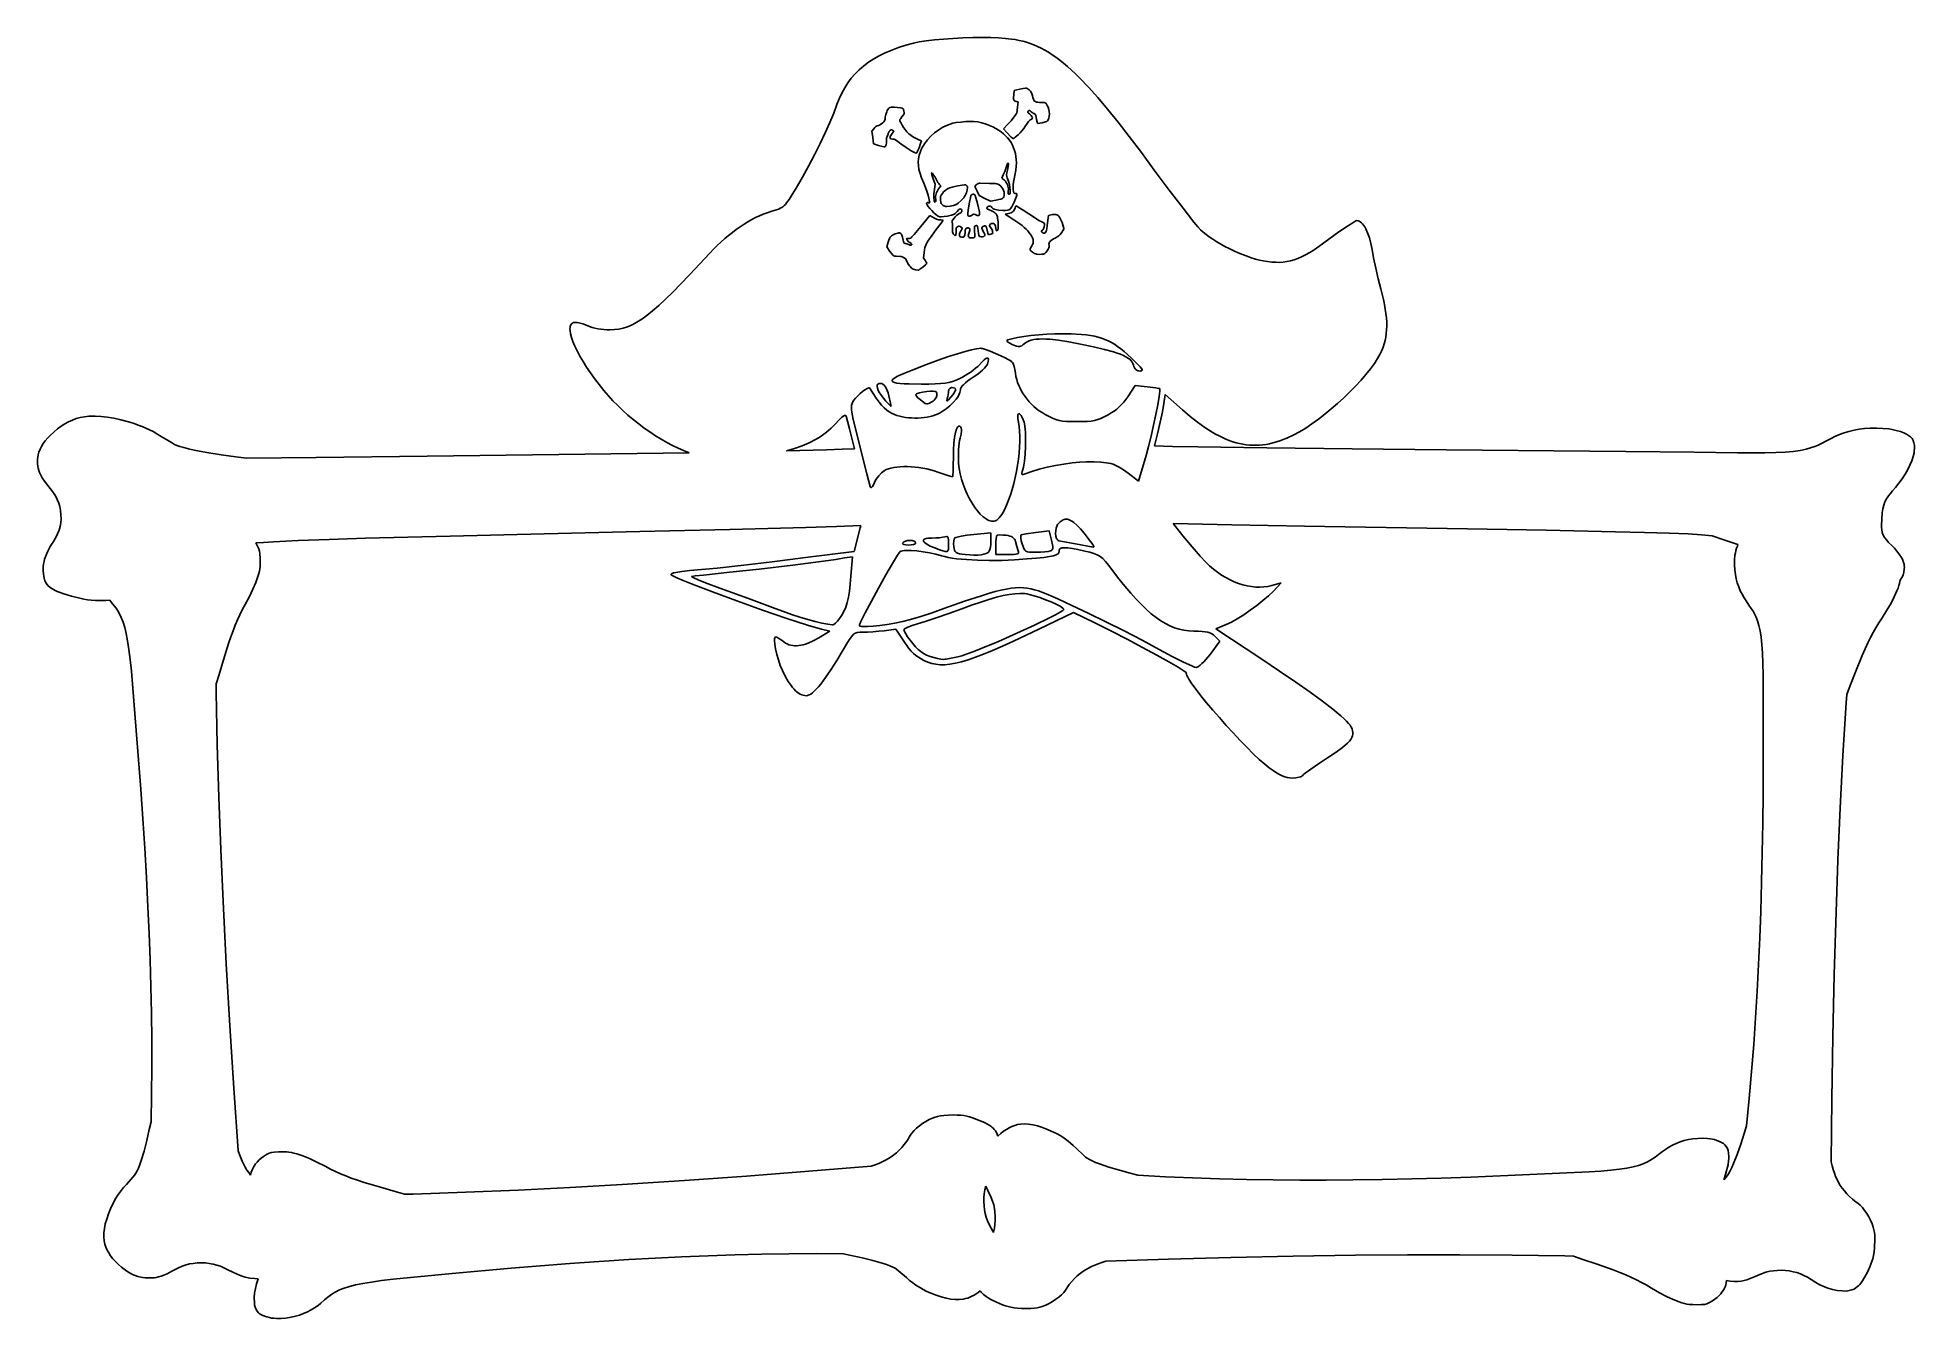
# Model space of a CAD drawing. Extents: x -996 to 1206, y -603 to 900.
import ezdxf

# ---------------------------------------------------------------- set-up
doc = ezdxf.new("R2010")
doc.units = 0

msp = doc.modelspace()

# ---------------------------------------------------------------- linework, layer by layer
at = {"layer": 'Layer 1'}
for p, q in [((-1.390734, 881.765333), (-8.40258, 878.329615)), ((6.09598, 884.95125), (-1.390734, 881.765333)), ((14.070955, 887.898175), (6.09598, 884.95125)), ((22.547587, 890.616922), (14.070955, 887.898175)), ((31.539267, 893.118301), (22.547587, 890.616922)), ((38.24515, 894.549272), (31.539267, 893.118301)), ((46.556237, 895.830049), (38.24515, 894.549272)), ((56.159121, 896.947532), (46.556237, 895.830049)), ((66.74039, 897.888622), (56.159121, 896.947532)), ((77.986635, 898.640219), (66.74039, 897.888622)), ((89.584447, 899.189222), (77.986635, 898.640219)), ((101.220414, 899.522533), (89.584447, 899.189222)), ((112.581128, 899.627051), (101.220414, 899.522533)), ((122.406676, 899.512113), (112.581128, 899.627051)), ((112.581128, 899.627051), (112.581128, 899.627051)), ((131.510196, 899.187229), (122.406676, 899.512113)), ((139.655544, 898.643491), (131.510196, 899.187229)), ((146.606573, 897.871996), (139.655544, 898.643491)), ((151.108449, 897.153523), (146.606573, 897.871996)), ((155.543398, 896.276303), (151.108449, 897.153523)), ((159.922832, 895.229866), (155.543398, 896.276303)), ((164.258157, 894.003746), (159.922832, 895.229866)), ((168.560785, 892.587473), (164.258157, 894.003746)), ((172.842125, 890.97058), (168.560785, 892.587473)), ((177.113584, 889.142598), (172.842125, 890.97058)), ((181.386574, 887.093059), (177.113584, 889.142598)), ((185.672503, 884.811495), (181.386574, 887.093059)), ((189.98278, 882.287437), (185.672503, 884.811495)), ((194.328814, 879.510417), (189.98278, 882.287437)), ((-31.969158, 861.872483), (-36.80757, 857.025577)), ((-26.722847, 866.415528), (-31.969158, 861.872483)), ((-21.055243, 870.665524), (-26.722847, 866.415528)), ((-14.952952, 874.633282), (-21.055243, 870.665524)), ((-8.40258, 878.329615), (-14.952952, 874.633282)), ((198.722016, 876.469968), (194.328814, 879.510417)), ((203.173793, 873.15562), (198.722016, 876.469968)), ((207.695556, 869.556907), (203.173793, 873.15562)), ((212.298714, 865.663358), (207.695556, 869.556907)), ((216.994675, 861.464507), (212.298714, 865.663358)), ((221.79485, 856.949885), (216.994675, 861.464507)), ((-49.009347, 840.553576), (-52.350099, 834.38311)), ((-45.314271, 846.376935), (-49.009347, 840.553576)), ((-41.251476, 851.863998), (-45.314271, 846.376935)), ((-36.80757, 857.025577), (-41.251476, 851.863998)), ((149.278851, 832.55519), (149.781573, 837.608718)), ((149.781573, 837.608718), (152.877184, 838.473023)), ((152.877184, 838.473023), (156.318648, 839.257848)), ((156.318648, 839.257848), (160.259073, 839.928246)), ((160.259073, 839.928246), (163.187129, 840.228107)), ((163.187129, 840.228107), (164.252222, 840.125529)), ((163.187129, 840.228107), (163.187129, 840.228107)), ((164.252222, 840.125529), (165.169895, 839.774202)), ((165.169895, 839.774202), (166.12806, 839.127271)), ((166.12806, 839.127271), (167.314629, 838.137884)), ((167.314629, 838.137884), (168.768286, 836.750925)), ((168.768286, 836.750925), (169.755646, 835.381032)), ((226.710647, 852.109023), (221.79485, 856.949885)), ((236.934746, 841.406709), (226.710647, 852.109023)), ((247.758245, 829.27382), (236.934746, 841.406709)), ((-58.022205, 820.957606), (-61.805794, 810.988562)), ((-55.34992, 827.854724), (-58.022205, 820.957606)), ((-52.350099, 834.38311), (-55.34992, 827.854724)), ((0.964893, 814.019507), (1.658989, 815.083856)), ((1.658989, 815.083856), (2.944081, 816.632304)), ((2.944081, 816.632304), (4.081387, 817.458333)), ((4.081387, 817.458333), (5.64571, 817.811499)), ((5.64571, 817.811499), (8.21185, 817.941356)), ((8.21185, 817.941356), (9.181961, 817.95019)), ((9.181961, 817.95019), (12.965573, 817.735923)), ((9.181961, 817.95019), (9.181961, 817.95019)), ((12.965573, 817.735923), (16.290462, 817.226996)), ((16.290462, 817.226996), (18.354893, 816.684298)), ((18.354893, 816.684298), (19.508864, 816.075314)), ((19.508864, 816.075314), (19.856799, 815.643461)), ((19.856799, 815.643461), (20.111967, 815.072032)), ((20.111967, 815.072032), (20.523795, 813.34644)), ((149.025867, 828.816264), (149.278851, 832.55519)), ((149.087576, 827.523351), (149.025867, 828.816264)), ((149.300127, 826.541839), (149.087576, 827.523351)), ((149.682549, 825.817004), (149.300127, 826.541839)), ((150.253873, 825.294124), (149.682549, 825.817004)), ((151.033131, 824.918473), (150.253873, 825.294124)), ((152.039351, 824.635329), (151.033131, 824.918473)), ((154.37649, 824.106162), (152.039351, 824.635329)), ((152.744907, 811.071023), (153.538628, 817.861996)), ((153.538628, 817.861996), (154.37649, 824.106162)), ((169.755646, 835.381032), (170.46838, 833.683002)), ((170.46838, 833.683002), (171.098156, 831.311634)), ((171.098156, 831.311634), (171.646838, 829.205411)), ((171.646838, 829.205411), (172.24743, 827.506403)), ((172.24743, 827.506403), (172.943162, 826.174402)), ((172.943162, 826.174402), (173.777264, 825.169202)), ((173.777264, 825.169202), (174.792965, 824.450595)), ((174.792965, 824.450595), (176.033495, 823.978376)), ((176.033495, 823.978376), (177.542084, 823.712338)), ((177.542084, 823.712338), (179.361962, 823.612273)), ((179.361962, 823.612273), (183.587373, 823.503254)), ((183.587373, 823.503254), (184.934884, 823.364078)), ((184.934884, 823.364078), (185.923311, 823.109967)), ((185.923311, 823.109967), (186.665937, 822.697056)), ((186.665937, 822.697056), (187.276046, 822.081479)), ((187.276046, 822.081479), (188.551851, 820.066857)), ((188.551851, 820.066857), (189.634414, 817.805441)), ((189.634414, 817.805441), (190.415682, 815.303046)), ((190.415682, 815.303046), (190.894642, 812.676745)), ((259.272419, 815.626609), (247.758245, 829.27382)), ((271.568543, 800.381331), (259.272419, 815.626609)), ((-66.469804, 799.869187), (-71.890258, 787.852231)), ((-61.805794, 810.988562), (-66.469804, 799.869187)), ((-17.020594, 789.904357), (-14.753983, 792.744218)), ((-14.753983, 792.744218), (-13.538995, 794.097008)), ((-13.538995, 794.097008), (-12.297722, 795.126057)), ((-12.297722, 795.126057), (-10.94844, 795.888019)), ((-10.94844, 795.888019), (-9.409428, 796.439551)), ((-9.409428, 796.439551), (-8.173741, 796.926605)), ((-8.173741, 796.926605), (-6.852757, 797.684371)), ((-6.852757, 797.684371), (-4.277234, 799.710757)), ((-4.277234, 799.710757), (-3.183863, 800.828736)), ((-3.183863, 800.828736), (-2.327531, 801.916144)), ((-2.327531, 801.916144), (-1.788821, 802.897662)), ((-1.788821, 802.897662), (-1.648317, 803.697968)), ((-1.684256, 804.899622), (-1.543617, 806.330433)), ((-1.648317, 803.697968), (-1.684256, 804.899622)), ((-1.543617, 806.330433), (-0.82899, 809.547831)), ((-0.82899, 809.547831), (0.3028, 812.68677)), ((0.3028, 812.68677), (0.964893, 814.019507)), ((15.837685, 803.363404), (15.590468, 802.427919)), ((15.590468, 802.427919), (15.83185, 801.731218)), ((15.83185, 801.731218), (16.93142, 799.873165)), ((16.644222, 804.69106), (15.837685, 803.363404)), ((18.080795, 806.564273), (16.644222, 804.69106)), ((16.93142, 799.873165), (18.460017, 796.915801)), ((19.73936, 808.709654), (18.080795, 806.564273)), ((18.460017, 796.915801), (19.986906, 794.195643)), ((20.577534, 810.214627), (19.73936, 808.709654)), ((19.986906, 794.195643), (21.836256, 791.584615)), ((20.523795, 813.34644), (20.778088, 811.589965)), ((20.778088, 811.589965), (20.577534, 810.214627)), ((61.211879, 791.305893), (66.267664, 794.410514)), ((66.267664, 794.410514), (71.553073, 796.99519)), ((71.553073, 796.99519), (74.693334, 798.21889)), ((74.693334, 798.21889), (77.845489, 799.098239)), ((77.845489, 799.098239), (81.820185, 799.816828)), ((81.820185, 799.816828), (87.428073, 800.558246)), ((87.428073, 800.558246), (92.876457, 801.114682)), ((92.876457, 801.114682), (97.676295, 801.343162)), ((97.676295, 801.343162), (102.484247, 801.187857)), ((97.676295, 801.343162), (97.676295, 801.343162)), ((102.484247, 801.187857), (107.096175, 800.582097)), ((107.096175, 800.582097), (111.82019, 799.499182)), ((111.82019, 799.499182), (116.964406, 797.912412)), ((116.964406, 797.912412), (120.884239, 796.465833)), ((120.884239, 796.465833), (124.586305, 794.855328)), ((124.586305, 794.855328), (128.068145, 793.08376)), ((128.068145, 793.08376), (131.327297, 791.153992)), ((137.23149, 792.735384), (142.452601, 798.053523)), ((140.776906, 788.828384), (137.23149, 792.735384)), ((142.452601, 798.053523), (146.197894, 802.091627)), ((146.197894, 802.091627), (149.520782, 806.061688)), ((149.520782, 806.061688), (151.882656, 809.282042)), ((151.882656, 809.282042), (152.534898, 810.398058)), ((152.534898, 810.398058), (152.744907, 811.071023)), ((160.962623, 792.843207), (158.879201, 790.097023)), ((162.984267, 795.901579), (160.962623, 792.843207)), ((164.915078, 798.869585), (162.984267, 795.901579)), ((166.565519, 801.071199), (164.915078, 798.869585)), ((166.326851, 813.355245), (165.906678, 812.488794)), ((165.906678, 812.488794), (165.938347, 811.794743)), ((165.938347, 811.794743), (166.523657, 811.034277)), ((166.88137, 814.157951), (166.326851, 813.355245)), ((166.523657, 811.034277), (167.764406, 809.968579)), ((167.986377, 802.568746), (166.565519, 801.071199)), ((167.145099, 814.331902), (166.88137, 814.157951)), ((167.44921, 814.343517), (167.145099, 814.331902)), ((168.326788, 813.847537), (167.44921, 814.343517)), ((167.764406, 809.968579), (169.610489, 808.112079)), ((169.228434, 803.424551), (167.986377, 802.568746)), ((169.810517, 812.605607), (168.326788, 813.847537)), ((170.392048, 804.04589), (169.228434, 803.424551)), ((169.610489, 808.112079), (170.32962, 807.137098)), ((172.016878, 810.936534), (169.810517, 812.605607)), ((170.32962, 807.137098), (170.780656, 806.290884)), ((170.97545, 804.614555), (170.392048, 804.04589)), ((170.780656, 806.290884), (171.073399, 805.304802)), ((171.073399, 805.304802), (170.97545, 804.614555)), ((173.682239, 810.083246), (172.016878, 810.936534)), ((174.318895, 809.78716), (173.682239, 810.083246)), ((174.783368, 809.141241), (174.318895, 809.78716)), ((175.125027, 808.038073), (174.783368, 809.141241)), ((175.39324, 806.370245), (175.125027, 808.038073)), ((175.90499, 803.315525), (175.39324, 806.370245)), ((176.530934, 800.80519), (175.90499, 803.315525)), ((177.23649, 798.67969), (176.530934, 800.80519)), ((182.536962, 799.782134), (177.23649, 798.67969)), ((186.53761, 800.823319), (182.536962, 799.782134)), ((187.956838, 801.346548), (186.53761, 800.823319)), ((188.719406, 801.784134), (187.956838, 801.346548)), ((189.767165, 803.273898), (188.719406, 801.784134)), ((190.507556, 805.225113), (189.767165, 803.273898)), ((190.941591, 807.520706), (190.507556, 805.225113)), ((190.894642, 812.676745), (191.070282, 810.043607)), ((191.070282, 810.043607), (190.941591, 807.520706)), ((284.737889, 783.454239), (271.568543, 800.381331)), ((-77.943178, 775.190444), (-84.504588, 762.136574)), ((-71.890258, 787.852231), (-77.943178, 775.190444)), ((-16.085733, 782.407829), (-17.020594, 789.904357)), ((-15.150872, 774.920106), (-16.085733, 782.407829)), ((-9.338872, 772.926912), (-15.150872, 774.920106)), ((-4.846304, 771.648632), (-9.338872, 772.926912)), ((-3.180015, 771.357291), (-4.846304, 771.648632)), ((-2.212761, 771.365884), (-3.180015, 771.357291)), ((-1.5814, 771.692609), (-2.212761, 771.365884)), ((-1.038635, 772.222543), (-1.5814, 771.692609)), ((-0.589888, 772.93781), (-1.038635, 772.222543)), ((-0.240578, 773.82053), (-0.589888, 772.93781)), ((0.138041, 776.016819), (-0.240578, 773.82053)), ((0.078584, 781.506993), (-0.028119, 780.147161)), ((-0.028119, 780.147161), (0.05385, 778.668384)), ((0.05385, 778.668384), (0.138041, 776.016819)), ((0.369156, 782.717521), (0.078584, 781.506993)), ((0.838795, 783.748384), (0.369156, 782.717521)), ((1.631592, 785.341868), (0.838795, 783.748384)), ((1.914739, 786.464773), (1.631592, 785.341868)), ((1.977335, 787.014732), (1.914739, 786.464773)), ((2.228312, 787.723709), (1.977335, 787.014732)), ((3.113443, 789.339824), (2.228312, 787.723709)), ((4.206208, 790.755337), (3.113443, 789.339824)), ((4.716727, 791.213562), (4.206208, 790.755337)), ((4.234517, 781.579996), (4.260739, 782.637134)), ((4.551894, 780.988604), (4.234517, 781.579996)), ((4.260739, 782.637134), (4.510372, 783.588528)), ((4.510372, 783.588528), (5.054966, 784.760105)), ((5.422631, 780.709949), (4.551894, 780.988604)), ((5.142684, 791.412468), (4.716727, 791.213562)), ((5.054966, 784.760105), (5.81539, 786.003496)), ((6.191379, 791.234082), (5.142684, 791.412468)), ((7.056489, 780.591023), (5.422631, 780.709949)), ((5.81539, 786.003496), (6.712517, 787.170329)), ((7.497461, 790.653995), (6.191379, 791.234082)), ((6.712517, 787.170329), (7.965774, 788.663723)), ((8.83998, 780.324401), (7.056489, 780.591023)), ((8.292047, 790.112181), (7.497461, 790.653995)), ((7.965774, 788.663723), (8.470218, 789.546548)), ((8.462322, 789.850678), (8.292047, 790.112181)), ((8.470218, 789.546548), (8.462322, 789.850678)), ((10.739644, 779.507364), (8.83998, 780.324401)), ((13.238516, 777.869552), (10.739644, 779.507364)), ((16.819628, 775.140607), (13.238516, 777.869552)), ((23.179824, 770.503942), (16.819628, 775.140607)), ((21.836256, 791.584615), (23.975188, 789.111688)), ((28.955184, 766.83269), (23.179824, 770.503942)), ((23.975188, 789.111688), (26.370822, 786.805832)), ((26.370822, 786.805832), (28.99028, 784.696019)), ((28.99028, 784.696019), (31.800681, 782.811221)), ((31.800681, 782.811221), (34.769146, 781.180408)), ((34.769146, 781.180408), (37.862795, 779.832551)), ((37.862795, 779.832551), (41.258295, 778.536079)), ((39.661962, 774.082273), (38.196022, 770.273665)), ((41.258295, 778.536079), (39.661962, 774.082273)), ((40.791435, 768.168573), (41.947709, 770.515057)), ((41.947709, 770.515057), (43.271549, 772.840045)), ((43.271549, 772.840045), (44.753775, 775.134497)), ((44.753775, 775.134497), (48.156665, 779.595628)), ((48.156665, 779.595628), (52.082939, 783.826123)), ((52.082939, 783.826123), (56.459157, 787.753653)), ((56.459157, 787.753653), (61.211879, 791.305893)), ((131.327297, 791.153992), (134.3613, 789.068886)), ((134.3613, 789.068886), (137.167693, 786.831306)), ((137.167693, 786.831306), (139.744015, 784.444112)), ((139.744015, 784.444112), (142.087804, 781.910169)), ((146.227323, 782.80469), (140.776906, 788.828384)), ((142.087804, 781.910169), (144.1966, 779.232338)), ((144.1966, 779.232338), (146.067942, 776.413483)), ((146.067942, 776.413483), (147.699368, 773.456465)), ((147.617431, 781.459272), (146.227323, 782.80469)), ((148.248856, 781.217351), (147.617431, 781.459272)), ((147.699368, 773.456465), (149.088417, 770.364148)), ((148.964261, 781.305155), (148.248856, 781.217351)), ((149.858447, 781.754585), (148.964261, 781.305155)), ((151.026213, 782.597541), (149.858447, 781.754585)), ((154.561684, 785.591634), (151.026213, 782.597541)), ((156.742666, 787.67563), (154.561684, 785.591634)), ((158.879201, 790.097023), (156.742666, 787.67563)), ((298.871733, 764.761589), (284.737889, 783.454239)), ((-91.45051, 748.943372), (-98.656967, 735.863586)), ((-84.504588, 762.136574), (-91.45051, 748.943372)), ((32.871085, 764.721117), (28.955184, 766.83269)), ((34.758351, 763.834079), (32.871085, 764.721117)), ((35.072717, 764.054381), (34.758351, 763.834079)), ((35.526758, 764.692112), (35.072717, 764.054381)), ((36.745135, 766.991126), (35.526758, 764.692112)), ((38.196022, 770.273665), (36.745135, 766.991126)), ((37.188302, 753.54293), (37.548201, 757.558965)), ((37.362803, 749.411539), (37.188302, 753.54293)), ((38.086529, 745.023625), (37.362803, 749.411539)), ((37.548201, 757.558965), (38.427677, 761.600811)), ((38.427677, 761.600811), (39.811906, 765.809634)), ((39.811906, 765.809634), (40.791435, 768.168573)), ((141.530496, 750.765123), (140.362407, 747.262329)), ((142.022138, 751.846044), (141.530496, 750.765123)), ((142.364406, 752.262968), (142.022138, 751.846044)), ((142.531962, 752.271773), (142.364406, 752.262968)), ((142.77887, 752.17304), (142.531962, 752.271773)), ((142.531962, 752.271773), (142.531962, 752.271773)), ((142.591334, 748.223708), (142.962061, 750.657169)), ((142.934739, 751.898127), (142.77887, 752.17304)), ((142.962061, 750.657169), (142.934739, 751.898127)), ((149.088417, 770.364148), (150.232629, 767.139393)), ((150.232629, 767.139393), (151.129543, 763.785065)), ((151.129543, 763.785065), (151.776696, 760.304024)), ((152.187546, 748.80656), (151.574578, 744.242415)), ((151.776696, 760.304024), (152.171629, 756.699134)), ((152.171629, 756.699134), (152.355993, 752.631667)), ((152.355993, 752.631667), (152.187546, 748.80656)), ((314.061348, 744.219634), (298.871733, 764.761589)), ((-98.656967, 735.863586), (-105.999983, 723.149968)), ((39.374304, 740.238022), (38.086529, 745.023625)), ((41.240951, 734.913562), (39.374304, 740.238022)), ((43.701295, 728.909079), (41.240951, 734.913562)), ((45.807557, 723.847869), (43.701295, 728.909079)), ((52.93524, 740.991718), (52.811767, 740.938801)), ((52.811767, 740.938801), (53.315167, 738.781032)), ((53.317448, 740.800363), (52.93524, 740.991718)), ((52.93524, 740.991718), (52.93524, 740.991718)), ((53.315167, 738.781032), (54.901962, 734.077273)), ((53.866096, 740.263251), (53.317448, 740.800363)), ((55.309561, 738.36927), (53.866096, 740.263251)), ((54.901962, 734.077273), (57.265573, 727.55969)), ((56.959338, 735.744812), (55.309561, 738.36927)), ((57.265573, 727.55969), (56.321906, 721.853523)), ((58.509129, 732.824912), (56.959338, 735.744812)), ((60.353779, 729.547451), (58.509129, 732.824912)), ((61.273486, 728.250769), (60.353779, 729.547451)), ((62.036906, 727.418579), (61.273486, 728.250769)), ((63.153483, 726.389251), (62.036906, 727.418579)), ((63.642045, 725.751718), (63.153483, 726.389251)), ((88.802396, 726.648313), (83.57399, 725.71644)), ((91.661406, 726.933523), (88.802396, 726.648313)), ((92.9039, 726.740381), (91.661406, 726.933523)), ((91.661406, 726.933523), (91.661406, 726.933523)), ((93.822184, 726.210329), (92.9039, 726.740381)), ((105.32274, 726.880607), (103.664684, 724.993246)), ((106.165906, 727.742807), (105.32274, 726.880607)), ((106.970441, 728.292296), (106.165906, 727.742807)), ((107.883778, 728.585732), (106.970441, 728.292296)), ((109.053351, 728.679773), (107.883778, 728.585732)), ((109.891212, 728.662134), (109.053351, 728.679773)), ((109.053351, 728.679773), (109.053351, 728.679773)), ((120.677407, 728.609218), (109.891212, 728.662134)), ((126.002282, 728.549172), (120.677407, 728.609218)), ((127.874896, 728.400328), (126.002282, 728.549172)), ((129.379069, 728.133109), (127.874896, 728.400328)), ((130.633382, 727.718147), (129.379069, 728.133109)), ((131.756414, 727.126072), (130.633382, 727.718147)), ((134.082962, 725.293107), (131.756414, 727.126072)), ((137.028628, 738.522273), (135.114823, 734.729912)), ((135.114823, 734.729912), (137.205017, 733.221773)), ((138.801457, 742.657753), (137.028628, 738.522273)), ((137.205017, 733.221773), (138.438927, 732.206643)), ((138.438927, 732.206643), (139.546907, 731.035878)), ((140.362407, 747.262329), (138.801457, 742.657753)), ((139.546907, 731.035878), (140.517544, 729.731987)), ((140.517544, 729.731987), (141.339428, 728.317478)), ((140.869563, 738.477026), (141.130212, 740.808527)), ((141.00135, 736.77228), (140.869563, 738.477026)), ((141.508906, 735.188523), (141.00135, 736.77228)), ((141.130212, 740.808527), (141.799962, 744.272551)), ((141.339428, 728.317478), (142.001148, 726.81486)), ((143.068156, 731.03282), (141.508906, 735.188523)), ((141.799962, 744.272551), (142.591334, 748.223708)), ((142.001148, 726.81486), (142.491293, 725.246641)), ((144.160596, 727.322341), (143.068156, 731.03282)), ((144.817955, 723.928981), (144.160596, 727.322341)), ((148.753163, 727.777191), (148.526498, 724.387728)), ((149.370553, 732.158133), (148.753163, 727.777191)), ((150.425379, 737.957829), (149.370553, 732.158133)), ((151.574578, 744.242415), (150.425379, 737.957829)), ((331.636869, 720.559287), (314.061348, 744.219634)), ((-117.145126, 705.579986), (-118.560612, 703.903536)), ((-114.10456, 709.848358), (-117.145126, 705.579986)), ((-110.502377, 715.599972), (-114.10456, 709.848358)), ((-105.999983, 723.149968), (-110.502377, 715.599972)), ((47.415329, 719.563375), (45.807557, 723.847869)), ((46.999739, 705.008384), (47.023551, 705.444188)), ((47.593269, 703.554222), (46.999739, 705.008384)), ((47.023551, 705.444188), (47.191173, 705.801855)), ((47.191173, 705.801855), (47.828601, 706.242941)), ((48.5353, 716.02708), (47.415329, 719.563375)), ((47.828601, 706.242941), (48.65353, 706.251957)), ((49.178156, 713.210468), (48.5353, 716.02708)), ((48.65353, 706.251957), (49.055526, 706.069537)), ((49.055526, 706.069537), (49.407462, 705.749218)), ((49.931044, 709.439256), (49.178156, 713.210468)), ((49.407462, 705.749218), (49.72749, 705.464554)), ((49.72749, 705.464554), (50.044892, 705.370958)), ((50.606906, 707.230884), (49.931044, 709.439256)), ((50.044892, 705.370958), (50.579869, 705.643332)), ((50.579869, 705.643332), (50.828505, 706.339065)), ((50.828505, 706.339065), (50.606906, 707.230884)), ((55.726096, 716.411545), (55.625184, 711.349551)), ((55.625184, 711.349551), (55.796285, 708.878115)), ((56.321906, 721.853523), (55.726096, 716.411545)), ((55.796285, 708.878115), (56.034992, 707.446866)), ((56.034992, 707.446866), (56.417156, 706.807201)), ((56.417156, 706.807201), (57.018628, 706.710523)), ((57.018628, 706.710523), (57.549823, 706.920495)), ((57.549823, 706.920495), (57.843419, 707.441965)), ((57.65808, 711.49304), (57.666966, 713.159377)), ((57.803573, 709.753246), (57.65808, 711.49304)), ((57.666966, 713.159377), (57.832096, 714.759355)), ((57.920856, 708.358396), (57.803573, 709.753246)), ((57.832096, 714.759355), (58.155338, 716.300071)), ((57.843419, 707.441965), (57.920856, 708.358396)), ((58.155338, 716.300071), (58.63856, 717.788623)), ((58.63856, 717.788623), (59.283627, 719.232109)), ((59.283627, 719.232109), (60.092407, 720.637626)), ((60.092407, 720.637626), (61.066767, 722.012273)), ((61.066767, 722.012273), (62.904052, 724.503163)), ((62.904052, 724.503163), (63.642045, 725.751718)), ((63.401165, 713.220511), (63.201269, 711.523757)), ((63.201269, 711.523757), (63.359823, 709.100607)), ((63.359823, 709.100607), (63.875242, 706.170409)), ((64.124994, 714.766724), (63.401165, 713.220511)), ((63.875242, 706.170409), (64.295567, 705.011624)), ((65.53824, 716.738246), (64.124994, 714.766724)), ((64.295567, 705.011624), (64.837891, 704.037134)), ((67.016161, 718.519206), (65.53824, 716.738246)), ((68.561474, 720.035024), (67.016161, 718.519206)), ((70.251419, 721.324171), (68.561474, 720.035024)), ((72.163234, 722.425122), (70.251419, 721.324171)), ((74.374159, 723.376351), (72.163234, 722.425122)), ((76.961434, 724.216331), (74.374159, 723.376351)), ((80.002297, 724.983536), (76.961434, 724.216331)), ((83.57399, 725.71644), (80.002297, 724.983536)), ((82.461914, 704.164886), (84.113886, 705.380524)), ((84.113886, 705.380524), (87.54783, 708.381138)), ((87.54783, 708.381138), (90.560299, 711.569499)), ((90.560299, 711.569499), (91.685425, 713.019822)), ((91.685425, 713.019822), (92.437517, 714.259968)), ((92.437517, 714.259968), (93.703644, 717.577306)), ((93.703644, 717.577306), (94.642407, 721.20969)), ((94.666453, 725.487089), (93.822184, 726.210329)), ((94.642407, 721.20969), (95.008432, 723.404669)), ((95.039158, 724.691169), (94.666453, 725.487089)), ((95.008432, 723.404669), (95.039158, 724.691169)), ((97.19227, 706.477647), (96.085374, 699.786796)), ((98.40227, 712.208971), (97.19227, 706.477647)), ((98.926864, 714.076783), (98.40227, 712.208971)), ((99.334351, 714.939079), (98.926864, 714.076783)), ((100.493004, 715.619612), (99.334351, 714.939079)), ((101.680295, 715.856301), (100.493004, 715.619612)), ((102.391113, 715.778518), (101.680295, 715.856301)), ((101.680295, 715.856301), (101.680295, 715.856301)), ((103.015185, 715.526796), (102.391113, 715.778518)), ((103.514215, 715.104687), (103.015185, 715.526796)), ((103.849907, 714.515746), (103.514215, 715.104687)), ((103.664684, 724.993246), (106.27524, 719.62219)), ((106.561339, 704.853289), (103.849907, 714.515746)), ((106.27524, 719.62219), (108.894629, 714.251162)), ((109.018073, 694.680801), (106.561339, 704.853289)), ((108.894629, 714.251162), (115.359267, 710.95269)), ((115.359267, 710.95269), (121.823906, 707.654218)), ((121.823906, 707.654218), (128.782462, 708.977134)), ((128.782462, 708.977134), (131.88817, 709.627077)), ((131.88817, 709.627077), (134.262212, 710.26169)), ((135.409826, 723.839508), (134.082962, 725.293107)), ((134.262212, 710.26169), (135.900602, 710.880206)), ((136.494241, 722.105788), (135.409826, 723.839508)), ((135.900602, 710.880206), (136.799351, 711.481857)), ((137.316387, 720.193035), (136.494241, 722.105788)), ((136.799351, 711.481857), (137.585862, 712.773454)), ((137.856443, 718.202337), (137.316387, 720.193035)), ((137.585862, 712.773454), (138.011001, 714.391458)), ((138.094587, 716.234782), (137.856443, 718.202337)), ((138.011001, 714.391458), (138.094587, 716.234782)), ((142.491293, 725.246641), (142.798451, 723.635332)), ((142.655462, 717.099829), (142.603401, 716.581038)), ((142.603401, 716.581038), (142.76071, 716.251208)), ((142.848192, 719.020944), (142.655462, 717.099829)), ((142.76071, 716.251208), (143.140999, 716.098743)), ((142.798451, 723.635332), (142.911212, 722.00344)), ((142.911212, 722.00344), (142.848192, 719.020944)), ((143.140999, 716.098743), (143.757879, 716.112051)), ((143.757879, 716.112051), (144.478419, 716.360724)), ((144.478419, 716.360724), (144.89189, 717.047568)), ((145.071962, 720.724634), (144.817955, 723.928981)), ((144.89189, 717.047568), (145.066876, 718.4198)), ((145.066876, 718.4198), (145.071962, 720.724634)), ((149.796072, 706.69287), (146.887254, 700.99098)), ((148.526498, 724.387728), (148.643851, 721.562468)), ((148.643851, 721.562468), (148.951807, 718.906207)), ((148.951807, 718.906207), (149.30605, 717.500524)), ((149.30605, 717.500524), (149.560363, 717.143276)), ((149.560363, 717.143276), (149.898047, 716.950625)), ((152.250051, 712.48076), (149.796072, 706.69287)), ((149.898047, 716.950625), (150.919267, 716.861718)), ((150.919267, 716.861718), (151.644086, 716.783307)), ((151.644086, 716.783307), (152.290303, 716.559574)), ((152.935606, 714.612436), (152.250051, 712.48076)), ((152.290303, 716.559574), (152.786787, 716.224531)), ((152.786787, 716.224531), (153.062407, 715.81219)), ((153.062407, 715.81219), (152.935606, 714.612436)), ((347.745085, 699.46777), (331.636869, 720.559287)), ((-162.456731, 683.577145), (-167.012928, 680.786222)), ((-157.915329, 686.147558), (-162.456731, 683.577145)), ((-153.398557, 688.490743), (-157.915329, 686.147558)), ((-148.916247, 690.599987), (-153.398557, 688.490743)), ((-144.478233, 692.468573), (-148.916247, 690.599987)), ((-140.094349, 694.089787), (-144.478233, 692.468573)), ((-135.774427, 695.456912), (-140.094349, 694.089787)), ((-130.463062, 697.036152), (-135.774427, 695.456912)), ((-126.283042, 698.522941), (-130.463062, 697.036152)), ((-124.511476, 699.330147), (-126.283042, 698.522941)), ((-122.895774, 700.232417), (-124.511476, 699.330147)), ((-121.393612, 701.269144), (-122.895774, 700.232417)), ((-119.962666, 702.479719), (-121.393612, 701.269144)), ((-118.560612, 703.903536), (-119.962666, 702.479719)), ((40.376351, 678.109079), (51.03024, 691.020746)), ((48.959971, 701.521232), (47.593269, 703.554222)), ((50.887226, 699.133635), (48.959971, 701.521232)), ((53.162414, 696.615653), (50.887226, 699.133635)), ((51.03024, 691.020746), (53.684907, 689.221579)), ((51.03024, 691.020746), (51.03024, 691.020746)), ((55.572916, 694.191505), (53.162414, 696.615653)), ((53.684907, 689.221579), (56.202282, 687.691804)), ((57.906111, 692.085412), (55.572916, 694.191505)), ((56.202282, 687.691804), (58.599845, 686.631403)), ((59.949379, 690.521595), (57.906111, 692.085412)), ((58.599845, 686.631403), (61.013787, 685.992965)), ((61.490101, 689.724273), (59.949379, 690.521595)), ((61.013787, 685.992965), (63.580295, 685.729079)), ((62.659591, 689.500423), (61.490101, 689.724273)), ((64.085365, 689.400529), (62.659591, 689.500423)), ((63.580295, 685.729079), (65.665385, 685.581695)), ((67.573172, 689.559706), (64.085365, 689.400529)), ((66.552462, 685.367468), (64.136283, 682.022192)), ((64.837891, 704.037134), (65.512407, 703.232006)), ((65.512407, 703.232006), (66.329305, 702.581304)), ((65.665385, 685.581695), (66.552462, 685.367468)), ((66.329305, 702.581304), (67.298778, 702.070093)), ((67.298778, 702.070093), (68.431018, 701.68344)), ((71.688332, 690.175992), (67.573172, 689.559706)), ((68.431018, 701.68344), (69.479426, 701.546718)), ((69.479426, 701.546718), (70.977201, 701.542766)), ((70.977201, 701.542766), (74.718827, 701.857892)), ((76.165656, 691.223579), (71.688332, 690.175992)), ((74.718827, 701.857892), (78.451853, 702.478257)), ((78.410892, 691.931966), (76.165656, 691.223579)), ((76.884833, 683.154908), (76.988013, 684.567304)), ((77.241629, 681.187051), (76.884833, 683.154908)), ((76.988013, 684.567304), (77.71189, 685.980706)), ((77.71189, 685.980706), (79.217184, 687.951579)), ((80.033925, 692.747007), (78.410892, 691.931966)), ((78.451853, 702.478257), (79.938879, 702.855854)), ((79.217184, 687.951579), (80.529387, 689.402806)), ((79.938879, 702.855854), (80.972239, 703.253301)), ((81.400719, 693.909383), (80.033925, 692.747007)), ((80.529387, 689.402806), (82.098832, 690.852414)), ((80.972239, 703.253301), (82.461914, 704.164886)), ((82.877239, 695.659773), (81.400719, 693.909383)), ((82.098832, 690.852414), (83.728966, 692.132625)), ((84.274904, 697.367394), (82.877239, 695.659773)), ((83.728966, 692.132625), (85.22324, 693.075662)), ((85.270752, 698.278848), (84.274904, 697.367394)), ((85.22324, 693.075662), (86.480788, 693.824127)), ((86.106135, 698.551043), (85.270752, 698.278848)), ((87.022407, 698.340884), (86.106135, 698.551043)), ((86.480788, 693.824127), (87.455604, 694.582224)), ((87.873252, 697.897069), (87.022407, 698.340884)), ((87.455604, 694.582224), (88.141531, 695.332236)), ((88.404431, 697.356578), (87.873252, 697.897069)), ((88.141531, 695.332236), (88.532415, 696.056444)), ((88.622101, 696.73713), (88.404431, 697.356578)), ((88.532415, 696.056444), (88.622101, 696.73713)), ((95.462601, 694.178107), (95.39745, 692.288288)), ((95.39745, 692.288288), (95.540198, 691.196422)), ((96.085374, 699.786796), (95.462601, 694.178107)), ((95.540198, 691.196422), (95.985904, 690.63187)), ((95.985904, 690.63187), (96.829629, 690.323995)), ((96.829629, 690.323995), (97.595958, 690.230707)), ((97.595958, 690.230707), (98.357273, 690.332536)), ((98.357273, 690.332536), (99.10221, 690.626331)), ((99.10221, 690.626331), (99.819406, 691.10894)), ((99.819406, 691.10894), (101.226834, 691.987635)), ((101.226834, 691.987635), (102.597517, 692.449496)), ((102.597517, 692.449496), (103.85063, 692.283831)), ((103.85063, 692.283831), (104.978795, 691.646912)), ((104.978795, 691.646912), (105.523733, 691.299789)), ((105.523733, 691.299789), (106.233802, 691.083286)), ((106.233802, 691.083286), (107.021924, 691.014103)), ((107.021924, 691.014103), (107.801018, 691.10894)), ((107.801018, 691.10894), (108.764926, 691.429402)), ((108.764926, 691.429402), (109.22968, 691.957081)), ((109.284366, 692.953655), (109.018073, 694.680801)), ((109.22968, 691.957081), (109.284366, 692.953655)), ((117.826252, 699.932628), (117.71371, 699.46119)), ((117.71371, 699.46119), (117.810423, 699.036519)), ((117.810423, 699.036519), (118.144699, 698.634258)), ((118.119739, 700.47519), (117.826252, 699.932628)), ((118.65078, 701.083791), (118.119739, 700.47519)), ((118.144699, 698.634258), (119.639179, 697.799542)), ((119.322739, 701.517612), (118.65078, 701.083791)), ((120.088041, 701.776786), (119.322739, 701.517612)), ((119.639179, 697.799542), (122.423628, 696.76219)), ((120.89911, 701.861444), (120.088041, 701.776786)), ((121.708371, 701.771718), (120.89911, 701.861444)), ((122.468247, 701.50774), (121.708371, 701.771718)), ((122.423628, 696.76219), (124.103513, 696.095573)), ((123.131164, 701.06964), (122.468247, 701.50774)), ((123.649545, 700.457551), (123.131164, 701.06964)), ((124.30578, 699.621024), (123.649545, 700.457551)), ((124.103513, 696.095573), (125.586171, 695.317527)), ((125.179294, 698.91124), (124.30578, 699.621024)), ((126.29307, 698.321806), (125.179294, 698.91124)), ((125.586171, 695.317527), (126.871342, 694.428438)), ((127.670087, 697.846332), (126.29307, 698.321806)), ((126.871342, 694.428438), (127.958768, 693.42869)), ((129.333326, 697.478428), (127.670087, 697.846332)), ((127.958768, 693.42869), (128.848191, 692.318668)), ((128.848191, 692.318668), (129.539351, 691.098756)), ((131.305768, 697.211701), (129.333326, 697.478428)), ((129.539351, 691.098756), (130.031991, 689.769339)), ((130.031991, 689.769339), (130.325851, 688.330801)), ((130.325851, 688.330801), (130.904788, 683.128649)), ((130.904788, 683.128649), (131.164223, 678.948175)), ((136.270184, 696.956218), (131.305768, 697.211701)), ((139.657953, 696.955927), (136.270184, 696.956218)), ((139.154129, 692.387745), (143.211073, 693.252051)), ((149.164184, 685.958384), (139.154129, 692.387745)), ((142.004502, 697.093868), (139.657953, 696.955927)), ((143.593941, 697.403317), (142.004502, 697.093868)), ((143.211073, 693.252051), (144.779001, 693.655202)), ((144.710379, 697.917551), (143.593941, 697.403317)), ((145.633149, 698.966804), (144.710379, 697.917551)), ((144.779001, 693.655202), (146.149938, 694.161363)), ((146.887254, 700.99098), (145.633149, 698.966804)), ((146.149938, 694.161363), (147.336509, 694.781602)), ((147.336509, 694.781602), (148.351338, 695.526984)), ((148.351338, 695.526984), (149.207051, 696.408578)), ((156.219635, 681.185065), (149.164184, 685.958384)), ((149.207051, 696.408578), (149.916272, 697.437451)), ((149.916272, 697.437451), (150.491627, 698.62467)), ((150.491627, 698.62467), (150.94574, 699.981301)), ((150.94574, 699.981301), (151.463851, 701.507474)), ((151.463851, 701.507474), (151.880573, 702.168523)), ((151.880573, 702.168523), (152.742548, 701.810465)), ((151.880573, 702.168523), (151.880573, 702.168523)), ((152.742548, 701.810465), (154.59478, 700.773207)), ((154.59478, 700.773207), (160.251524, 697.304981)), ((160.251524, 697.304981), (166.81382, 693.05163)), ((166.81382, 693.05163), (172.244684, 689.30094)), ((172.244684, 689.30094), (177.363966, 685.891914)), ((177.363966, 685.891914), (179.643319, 684.593685)), ((179.643319, 684.593685), (181.337517, 683.80644)), ((181.337517, 683.80644), (183.706286, 682.733537)), ((183.706286, 682.733537), (184.536036, 682.200819)), ((188.607563, 678.804552), (188.966351, 682.465884)), ((188.966351, 682.465884), (189.518554, 688.247535)), ((189.518554, 688.247535), (189.954129, 690.914912)), ((189.954129, 690.914912), (191.461562, 691.409775)), ((191.461562, 691.409775), (194.593156, 691.964412)), ((194.593156, 691.964412), (197.497195, 692.173353)), ((197.497195, 692.173353), (198.672375, 692.070298)), ((198.672375, 692.070298), (199.703601, 691.8147)), ((199.703601, 691.8147), (200.621329, 691.395915)), ((200.621329, 691.395915), (201.456014, 690.803299)), ((201.456014, 690.803299), (202.23811, 690.026207)), ((202.23811, 690.026207), (202.998073, 689.053995)), ((202.998073, 689.053995), (204.196452, 686.617435)), ((204.196452, 686.617435), (205.843226, 682.541397)), ((205.843226, 682.541397), (207.339631, 678.392318)), ((360.602197, 683.243378), (347.745085, 699.46777)), ((365.254151, 677.674574), (360.602197, 683.243378)), ((547.94254, 683.220558), (540.527692, 678.527452)), ((550.323028, 684.498314), (547.94254, 683.220558)), ((551.639542, 684.944134), (550.323028, 684.498314)), ((552.988048, 684.781049), (551.639542, 684.944134)), ((554.334625, 684.300025), (552.988048, 684.781049)), ((555.67283, 683.51339), (554.334625, 684.300025)), ((556.996218, 682.433473), (555.67283, 683.51339)), ((558.298344, 681.072604), (556.996218, 682.433473)), ((-189.671675, 663.758982), (-194.110143, 659.786017)), ((-185.189002, 667.551728), (-189.671675, 663.758982)), ((-180.671957, 671.157541), (-185.189002, 667.551728)), ((-176.130375, 674.569705), (-180.671957, 671.157541)), ((-171.574087, 677.781504), (-176.130375, 674.569705)), ((-167.012928, 680.786222), (-171.574087, 677.781504)), ((2.144073, 659.632329), (2.847681, 661.877718)), ((2.847681, 661.877718), (3.631366, 663.904676)), ((3.631366, 663.904676), (4.399001, 665.491001)), ((4.399001, 665.491001), (5.054461, 666.414496)), ((5.054461, 666.414496), (6.003091, 667.139285)), ((6.003091, 667.139285), (7.248009, 667.886508)), ((7.248009, 667.886508), (10.227221, 669.286565)), ((10.227221, 669.286565), (13.193129, 670.291282)), ((13.193129, 670.291282), (14.421417, 670.54433)), ((14.421417, 670.54433), (15.346767, 670.577273)), ((15.346767, 670.577273), (16.082158, 670.348304)), ((16.082158, 670.348304), (16.771572, 669.854727)), ((16.771572, 669.854727), (17.408853, 669.108948)), ((17.408853, 669.108948), (17.987841, 668.123372)), ((17.987841, 668.123372), (18.946316, 665.482454)), ((18.946316, 665.482454), (19.597739, 662.031218)), ((19.597739, 662.031218), (19.87895, 660.282145)), ((23.665113, 663.301606), (23.876188, 663.757126)), ((23.783172, 662.677704), (23.665113, 663.301606)), ((24.214797, 661.924485), (23.783172, 662.677704)), ((23.876188, 663.757126), (24.431967, 664.005203)), ((24.944419, 661.081011), (24.214797, 661.924485)), ((24.431967, 664.005203), (25.348017, 664.006773)), ((25.956469, 660.186345), (24.944419, 661.081011)), ((25.348017, 664.006773), (26.96847, 664.061503)), ((26.96847, 664.061503), (28.408351, 664.491857)), ((28.408351, 664.491857), (29.758417, 665.782185)), ((29.758417, 665.782185), (32.465263, 668.780163)), ((32.465263, 668.780163), (40.376351, 678.109079)), ((49.180968, 661.800884), (47.396015, 658.739917)), ((51.529528, 665.308777), (49.180968, 661.800884)), ((58.279823, 674.351996), (51.529528, 665.308777)), ((64.136283, 682.022192), (58.279823, 674.351996)), ((77.235012, 672.995855), (77.462129, 674.69594)), ((77.277527, 671.749056), (77.235012, 672.995855)), ((77.613573, 677.886684), (77.241629, 681.187051)), ((77.64385, 670.657193), (77.277527, 671.749056)), ((77.462129, 674.69594), (77.607535, 676.17119)), ((77.607535, 676.17119), (77.613573, 677.886684)), ((78.388156, 669.421912), (77.64385, 670.657193)), ((79.656407, 667.850724), (78.388156, 669.421912)), ((80.654739, 667.111218), (79.656407, 667.850724)), ((80.970503, 667.394789), (80.654739, 667.111218)), ((81.270563, 668.245018), (80.970503, 667.394789)), ((81.74447, 670.958005), (81.270563, 668.245018)), ((81.70141, 676.433653), (81.533841, 675.988585)), ((81.533841, 675.988585), (81.633712, 675.621996)), ((81.633712, 675.621996), (81.843162, 674.980898)), ((82.618078, 677.389963), (81.70141, 676.433653)), ((81.918255, 673.875293), (81.74447, 670.958005)), ((81.843162, 674.980898), (81.918255, 673.875293)), ((83.942147, 678.152407), (82.618078, 677.389963)), ((84.618966, 678.355143), (83.942147, 678.152407)), ((85.232045, 678.382468), (84.618966, 678.355143)), ((86.596523, 677.904207), (85.232045, 678.382468)), ((85.655379, 668.293023), (85.752398, 669.498583)), ((85.761096, 666.954135), (85.655379, 668.293023)), ((85.752398, 669.498583), (86.099194, 670.763378)), ((86.100175, 666.168031), (85.761096, 666.954135)), ((86.099194, 670.763378), (86.678284, 672.038745)), ((86.849655, 665.734457), (86.100175, 666.168031)), ((87.974907, 677.006634), (86.596523, 677.904207)), ((86.678284, 672.038745), (87.472184, 673.276023)), ((88.186573, 665.453162), (86.849655, 665.734457)), ((87.472184, 673.276023), (88.501238, 674.722706)), ((88.712153, 676.281851), (87.974907, 677.006634)), ((89.234594, 665.350955), (88.186573, 665.453162)), ((88.501238, 674.722706), (88.901079, 675.622595)), ((88.901079, 675.622595), (88.712153, 676.281851)), ((90.088852, 665.431104), (89.234594, 665.350955)), ((90.766594, 665.718456), (90.088852, 665.431104)), ((91.285066, 666.237856), (90.766594, 665.718456)), ((91.661517, 667.014153), (91.285066, 666.237856)), ((91.913194, 668.072192), (91.661517, 667.014153)), ((92.111212, 671.132884), (91.913194, 668.072192)), ((92.338164, 673.688301), (92.111212, 671.132884)), ((92.612412, 674.634044), (92.338164, 673.688301)), ((93.001016, 675.368839), (92.612412, 674.634044)), ((93.509355, 675.900459), (93.001016, 675.368839)), ((94.142807, 676.236677), (93.509355, 675.900459)), ((94.906753, 676.385265), (94.142807, 676.236677)), ((95.806573, 676.353995), (94.906753, 676.385265)), ((96.538335, 676.207965), (95.806573, 676.353995)), ((95.978394, 667.543083), (96.102763, 668.547892)), ((96.01486, 666.699932), (95.978394, 667.543083)), ((96.213254, 666.011269), (96.01486, 666.699932)), ((96.102763, 668.547892), (96.829629, 671.071162)), ((96.574668, 665.469926), (96.213254, 666.011269)), ((97.089245, 675.957217), (96.538335, 676.207965)), ((97.100197, 665.068734), (96.574668, 665.469926)), ((96.829629, 671.071162), (97.567512, 673.484732)), ((97.463459, 675.580637), (97.089245, 675.957217)), ((97.790934, 664.800523), (97.100197, 665.068734)), ((97.665137, 675.057107), (97.463459, 675.580637)), ((97.567512, 673.484732), (97.698435, 674.36551)), ((97.698435, 674.36551), (97.665137, 675.057107)), ((99.516017, 664.547511), (97.790934, 664.800523)), ((101.336351, 664.553579), (99.516017, 664.547511)), ((102.125748, 664.712924), (101.336351, 664.553579)), ((102.740542, 665.036939), (102.125748, 664.712924)), ((103.189281, 665.560849), (102.740542, 665.036939)), ((103.138395, 676.623944), (103.035446, 675.443105)), ((103.035446, 675.443105), (103.241351, 672.411718)), ((103.378271, 677.580258), (103.138395, 676.623944)), ((103.480513, 666.319881), (103.189281, 665.560849)), ((103.241351, 672.411718), (103.624653, 668.684206)), ((103.754821, 678.311081), (103.378271, 677.580258)), ((103.622787, 667.349258), (103.480513, 666.319881)), ((103.624653, 668.684206), (103.622787, 667.349258)), ((104.267789, 678.815447), (103.754821, 678.311081)), ((104.916921, 679.092388), (104.267789, 678.815447)), ((105.701962, 679.14094), (104.916921, 679.092388)), ((106.324907, 678.868934), (105.701962, 679.14094)), ((106.761667, 677.957141), (106.324907, 678.868934)), ((107.100728, 676.089435), (106.761667, 677.957141)), ((107.430573, 672.94969), (107.100728, 676.089435)), ((107.772331, 669.673225), (107.430573, 672.94969)), ((108.136509, 667.75666), (107.772331, 669.673225)), ((108.654845, 666.769735), (108.136509, 667.75666)), ((109.459073, 666.28219), (108.654845, 666.769735)), ((111.099473, 665.910744), (109.459073, 666.28219)), ((112.736425, 665.97462), (111.099473, 665.910744)), ((111.99577, 676.577725), (111.981875, 675.880536)), ((111.981875, 675.880536), (112.551269, 674.041748)), ((112.206004, 677.153491), (111.99577, 676.577725)), ((112.610536, 677.627866), (112.206004, 677.153491)), ((112.551269, 674.041748), (113.930517, 671.476857)), ((113.207323, 678.020884), (112.610536, 677.627866)), ((114.139194, 666.434816), (112.736425, 665.97462)), ((114.226011, 678.487395), (113.207323, 678.020884)), ((113.930517, 671.476857), (114.809857, 669.905922)), ((114.680655, 666.801345), (114.139194, 666.434816)), ((115.072177, 678.713505), (114.226011, 678.487395)), ((115.077045, 667.252329), (114.680655, 666.801345)), ((114.809857, 669.905922), (115.266787, 668.775101)), ((115.77412, 678.673553), (115.072177, 678.713505)), ((115.342214, 667.939026), (115.077045, 667.252329)), ((115.266787, 668.775101), (115.342214, 667.939026)), ((116.360137, 678.341877), (115.77412, 678.673553)), ((116.858528, 677.692814), (116.360137, 678.341877)), ((117.297592, 676.700704), (116.858528, 677.692814)), ((118.110934, 673.58469), (117.297592, 676.700704)), ((118.938678, 670.058372), (118.110934, 673.58469)), ((119.486767, 668.434134), (118.938678, 670.058372)), ((120.461475, 668.47058), (119.486767, 668.434134)), ((122.30899, 668.945662), (120.461475, 668.47058)), ((121.285934, 680.102273), (120.946538, 679.371443)), ((120.946538, 679.371443), (120.976294, 678.631966)), ((120.976294, 678.631966), (121.432071, 677.692782)), ((121.753739, 680.605423), (121.285934, 680.102273)), ((121.432071, 677.692782), (122.37074, 676.362829)), ((122.441045, 681.055994), (121.753739, 680.605423)), ((123.601641, 669.428541), (122.30899, 668.945662)), ((122.37074, 676.362829), (123.782786, 673.988148)), ((123.256351, 681.404531), (122.441045, 681.055994)), ((124.108156, 681.601579), (123.256351, 681.404531)), ((124.313981, 669.950306), (123.601641, 669.428541)), ((123.782786, 673.988148), (124.272632, 672.793311)), ((124.946568, 681.613163), (124.108156, 681.601579)), ((124.272632, 672.793311), (124.522684, 671.794357)), ((124.577249, 670.681923), (124.313981, 669.950306)), ((124.522684, 671.794357), (124.577249, 670.681923)), ((125.686567, 681.421818), (124.946568, 681.613163)), ((126.332551, 681.021363), (125.686567, 681.421818)), ((126.88892, 680.405616), (126.332551, 681.021363)), ((127.360072, 679.568396), (126.88892, 680.405616)), ((127.750405, 678.503521), (127.360072, 679.568396)), ((128.306212, 675.666079), (127.750405, 678.503521)), ((128.654047, 673.921363), (128.306212, 675.666079)), ((128.884471, 673.406451), (128.654047, 673.921363)), ((129.156015, 673.12773), (128.884471, 673.406451)), ((129.471264, 673.08362), (129.156015, 673.12773)), ((129.832804, 673.272541), (129.471264, 673.08362)), ((130.705101, 674.343162), (129.832804, 673.272541)), ((130.943653, 674.970947), (130.705101, 674.343162)), ((131.099285, 675.962104), (130.943653, 674.970947)), ((131.164223, 678.948175), (131.099285, 675.962104)), ((159.093475, 679.015642), (156.219635, 681.185065)), ((161.604684, 676.926603), (159.093475, 679.015642)), ((163.808232, 674.869619), (161.604684, 676.926603)), ((165.759087, 672.796358), (163.808232, 674.869619)), ((167.512221, 670.658492), (165.759087, 672.796358)), ((169.122601, 668.40769), (167.512221, 670.658492)), ((170.356091, 666.417233), (169.122601, 668.40769)), ((171.278282, 664.576374), (170.356091, 666.417233)), ((171.891444, 662.859375), (171.278282, 664.576374)), ((172.197853, 661.240498), (171.891444, 662.859375)), ((172.19978, 659.694004), (172.197853, 661.240498)), ((181.622115, 672.726606), (181.533651, 672.402337)), ((181.533651, 672.402337), (181.630132, 672.069318)), ((181.895363, 673.062359), (181.622115, 672.726606)), ((181.630132, 672.069318), (181.911719, 671.707311)), ((182.995573, 673.849273), (181.895363, 673.062359)), ((181.911719, 671.707311), (183.030851, 670.815384)), ((183.601187, 674.411161), (182.995573, 673.849273)), ((183.030851, 670.815384), (184.223094, 670.197154)), ((184.14701, 675.266275), (183.601187, 674.411161)), ((184.973908, 677.513728), (184.14701, 675.266275)), ((184.223094, 670.197154), (185.267492, 670.134371)), ((184.536036, 682.200819), (184.971128, 681.760329)), ((184.971128, 681.760329), (185.232252, 680.943752)), ((185.305528, 679.906717), (184.973908, 677.513728)), ((185.232252, 680.943752), (185.305528, 679.906717)), ((185.267492, 670.134371), (186.173636, 670.645675)), ((186.173636, 670.645675), (186.951122, 671.749706)), ((186.951122, 671.749706), (187.609542, 673.465102)), ((187.609542, 673.465102), (188.158491, 675.810505)), ((188.158491, 675.810505), (188.607563, 678.804552)), ((191.878994, 660.550958), (191.176719, 659.489742)), ((192.869827, 661.558532), (191.878994, 660.550958)), ((194.166019, 662.533062), (192.869827, 661.558532)), ((195.784371, 663.495146), (194.166019, 662.533062)), ((197.741684, 664.465384), (195.784371, 663.495146)), ((200.219995, 665.712237), (197.741684, 664.465384)), ((202.103404, 666.970957), (200.219995, 665.712237)), ((203.708751, 668.496043), (202.103404, 666.970957)), ((205.352879, 670.541996), (203.708751, 668.496043)), ((207.349802, 673.68279), (205.352879, 670.541996)), ((207.339631, 678.392318), (208.086906, 675.736634)), ((207.920632, 674.930989), (207.349802, 673.68279)), ((208.086906, 675.736634), (207.920632, 674.930989)), ((368.424404, 674.184412), (365.254151, 677.674574)), ((371.370379, 671.448972), (368.424404, 674.184412)), ((374.78279, 668.650268), (371.370379, 671.448972)), ((378.608155, 665.814937), (374.78279, 668.650268)), ((382.792989, 662.969617), (378.608155, 665.814937)), ((387.283809, 660.140944), (382.792989, 662.969617)), ((518.848848, 663.098384), (506.835336, 654.416509)), ((530.471095, 671.58125), (518.848848, 663.098384)), ((540.527692, 678.527452), (530.471095, 671.58125)), ((559.572766, 679.443111), (558.298344, 681.072604)), ((560.813037, 677.557325), (559.572766, 679.443111)), ((562.012715, 675.427573), (560.813037, 677.557325)), ((564.264514, 670.48549), (562.012715, 675.427573)), ((566.276606, 664.715495), (564.264514, 670.48549)), ((567.997439, 658.216221), (566.276606, 664.715495)), ((-207.061983, 646.852968), (-230.852093, 621.431728)), ((-202.81513, 651.326295), (-207.061983, 646.852968)), ((-198.494573, 655.63955), (-202.81513, 651.326295)), ((-194.110143, 659.786017), (-198.494573, 655.63955)), ((0.609461, 654.102551), (2.144073, 659.632329)), ((4.128434, 648.854968), (0.609461, 654.102551)), ((6.501281, 645.538845), (4.128434, 648.854968)), ((7.52201, 644.495755), (6.501281, 645.538845)), ((8.608785, 643.773962), (7.52201, 644.495755)), ((9.893989, 643.306957), (8.608785, 643.773962)), ((11.510003, 643.028227), (9.893989, 643.306957)), ((16.263989, 642.769551), (11.510003, 643.028227)), ((17.393101, 642.646754), (16.263989, 642.769551)), ((18.551632, 642.367424), (17.393101, 642.646754)), ((20.747424, 641.453408), (18.551632, 642.367424)), ((19.87895, 660.282145), (20.276332, 659.224902)), ((20.276332, 659.224902), (20.942959, 658.620525)), ((22.432312, 640.255991), (20.747424, 641.453408)), ((20.942959, 658.620525), (22.031906, 658.230051)), ((22.031906, 658.230051), (24.038488, 657.57235)), ((22.952211, 639.62241), (22.432312, 640.255991)), ((23.187239, 639.003662), (22.952211, 639.62241)), ((25.189267, 634.75269), (23.187239, 639.003662)), ((24.038488, 657.57235), (26.018295, 656.75719)), ((27.235378, 659.279551), (25.956469, 660.186345)), ((26.018295, 656.75719), (26.922828, 656.420357)), ((26.922828, 656.420357), (27.796824, 656.264814)), ((28.931758, 658.148649), (27.235378, 659.279551)), ((27.796824, 656.264814), (28.590736, 656.293723)), ((28.590736, 656.293723), (29.255017, 656.510245)), ((29.752402, 657.423728), (28.931758, 658.148649)), ((29.255017, 656.510245), (29.819444, 656.934393)), ((29.87249, 657.160262), (29.752402, 657.423728)), ((29.819444, 656.934393), (29.87249, 657.160262)), ((44.080517, 647.532051), (43.322045, 640.926301)), ((43.322045, 640.926301), (45.209406, 638.368662)), ((44.516921, 650.521944), (44.080517, 647.532051)), ((45.154579, 653.272111), (44.516921, 650.521944)), ((46.084081, 655.954214), (45.154579, 653.272111)), ((45.209406, 638.368662), (46.571563, 636.284747)), ((47.396015, 658.739917), (46.084081, 655.954214)), ((168.40824, 651.183301), (168.526307, 651.819946)), ((168.690262, 650.420329), (168.40824, 651.183301)), ((168.526307, 651.819946), (168.942035, 652.795266)), ((169.31306, 649.563071), (168.690262, 650.420329)), ((168.942035, 652.795266), (170.401406, 655.23144)), ((171.286342, 647.783931), (169.31306, 649.563071)), ((170.401406, 655.23144), (171.299284, 656.715214)), ((173.738795, 646.282343), (171.286342, 647.783931)), ((171.299284, 656.715214), (171.899499, 658.194156)), ((171.899499, 658.194156), (172.19978, 659.694004)), ((174.960557, 645.772027), (173.738795, 646.282343)), ((176.081128, 645.494773), (174.960557, 645.772027)), ((179.005988, 645.335808), (176.081128, 645.494773)), ((182.245934, 645.477134), (179.005988, 645.335808)), ((184.225301, 645.764004), (182.245934, 645.477134)), ((185.590038, 646.322069), (184.225301, 645.764004)), ((186.806286, 647.456465), (185.590038, 646.322069)), ((188.340184, 649.472329), (186.806286, 647.456465)), ((189.639699, 651.401337), (188.340184, 649.472329)), ((190.391301, 652.919811), (189.639699, 651.401337)), ((190.690609, 654.291022), (190.391301, 652.919811)), ((190.746202, 658.354283), (190.570643, 657.123984)), ((190.570643, 657.123984), (190.63324, 655.778246)), ((190.63324, 655.778246), (190.690609, 654.291022)), ((191.176719, 659.489742), (190.746202, 658.354283)), ((392.027132, 657.355555), (387.283809, 660.140944)), ((396.969475, 654.640088), (392.027132, 657.355555)), ((402.057355, 652.02118), (396.969475, 654.640088)), ((407.237288, 649.525467), (402.057355, 652.02118)), ((412.45579, 647.179587), (407.237288, 649.525467)), ((417.659379, 645.010177), (412.45579, 647.179587)), ((422.794572, 643.043873), (417.659379, 645.010177)), ((427.807885, 641.307313), (422.794572, 643.043873)), ((432.645834, 639.827134), (427.807885, 641.307313)), ((437.254936, 638.629974), (432.645834, 639.827134)), ((441.581709, 637.742468), (437.254936, 638.629974)), ((478.114074, 638.896785), (473.85615, 637.668644)), ((482.437661, 640.485039), (478.114074, 638.896785)), ((486.87819, 642.450221), (482.437661, 640.485039)), ((491.486942, 644.809146), (486.87819, 642.450221)), ((496.315197, 647.578625), (491.486942, 644.809146)), ((501.414235, 650.775475), (496.315197, 647.578625)), ((506.835336, 654.416509), (501.414235, 650.775475)), ((569.375459, 651.086301), (567.997439, 658.216221)), ((571.177275, 641.280643), (569.375459, 651.086301)), ((573.718926, 629.313559), (571.177275, 641.280643)), ((-230.852093, 621.431728), (-241.193438, 610.681227)), ((26.975455, 631.957557), (25.189267, 634.75269)), ((27.99558, 630.769598), (26.975455, 631.957557)), ((29.091699, 629.728859), (27.99558, 630.769598)), ((30.257293, 628.840952), (29.091699, 629.728859)), ((31.485844, 628.111487), (30.257293, 628.840952)), ((32.770833, 627.546076), (31.485844, 628.111487)), ((34.10574, 627.150329), (32.770833, 627.546076)), ((37.121962, 626.629968), (34.10574, 627.150329)), ((37.932922, 626.960556), (37.121962, 626.629968)), ((39.260771, 627.807721), (37.932922, 626.960556)), ((42.689998, 630.417474), (39.260771, 627.807721)), ((45.855367, 633.190613), (42.689998, 630.417474)), ((46.853393, 634.24201), (45.855367, 633.190613)), ((46.571563, 636.284747), (47.202601, 634.858523)), ((47.202601, 634.858523), (46.853393, 634.24201)), ((446.815837, 636.920604), (441.581709, 637.742468)), ((451.756667, 636.341157), (446.815837, 636.920604)), ((456.455479, 636.020939), (451.756667, 636.341157)), ((460.963554, 635.976765), (456.455479, 636.020939)), ((465.33217, 636.225448), (460.963554, 635.976765)), ((469.612609, 636.783803), (465.33217, 636.225448)), ((473.85615, 637.668644), (469.612609, 636.783803)), ((576.661914, 616.699214), (573.718926, 629.313559)), ((579.667737, 604.951773), (576.661914, 616.699214)), ((-250.617076, 601.146869), (-259.21158, 592.760703)), ((-241.193438, 610.681227), (-250.617076, 601.146869)), ((582.78368, 592.41192), (579.667737, 604.951773)), ((-280.906035, 573.811837), (-287.06975, 569.338921)), ((-274.267485, 579.161138), (-280.906035, 573.811837)), ((-267.065525, 585.454776), (-274.267485, 579.161138)), ((-259.21158, 592.760703), (-267.065525, 585.454776)), ((584.000702, 586.603171), (582.78368, 592.41192)), ((584.990186, 581.07368), (584.000702, 586.603171)), ((585.751949, 575.802299), (584.990186, 581.07368)), ((586.285814, 570.767883), (585.751949, 575.802299)), ((-371.069044, 559.394918), (-371.152457, 557.834186)), ((-371.152457, 557.834186), (-371.085134, 556.12284)), ((-371.085134, 556.12284), (-370.509258, 552.272655)), ((-370.832155, 560.798946), (-371.069044, 559.394918)), ((-370.439045, 562.040184), (-370.832155, 560.798946)), ((-370.509258, 552.272655), (-369.363361, 547.893069)), ((-369.886971, 563.112543), (-370.439045, 562.040184)), ((-369.173192, 564.009934), (-369.886971, 563.112543)), ((-368.294962, 564.72627), (-369.173192, 564.009934)), ((-367.249541, 565.255462), (-368.294962, 564.72627)), ((-366.082425, 565.507695), (-367.249541, 565.255462)), ((-364.540188, 565.538826), (-366.082425, 565.507695)), ((-362.688915, 565.36274), (-364.540188, 565.538826)), ((-360.594691, 564.99332), (-362.688915, 565.36274)), ((-355.941731, 563.73001), (-360.594691, 564.99332)), ((-351.109986, 561.859962), (-355.941731, 563.73001)), ((-348.320768, 560.729897), (-351.109986, 561.859962)), ((-345.271012, 559.725106), (-348.320768, 560.729897)), ((-342.011778, 558.855094), (-345.271012, 559.725106)), ((-338.594129, 558.129365), (-342.011778, 558.855094)), ((-335.069124, 557.557422), (-338.594129, 558.129365)), ((-331.487827, 557.14877), (-335.069124, 557.557422)), ((-327.901297, 556.912912), (-331.487827, 557.14877)), ((-324.360596, 556.859351), (-327.901297, 556.912912)), ((-319.04065, 557.100218), (-324.360596, 556.859351)), ((-313.865888, 557.741809), (-319.04065, 557.100218)), ((-308.747737, 558.852075), (-313.865888, 557.741809)), ((-303.597622, 560.498967), (-308.747737, 558.852075)), ((-298.326968, 562.750438), (-303.597622, 560.498967)), ((-292.847203, 565.674439), (-298.326968, 562.750438)), ((-287.06975, 569.338921), (-292.847203, 565.674439)), ((169.463377, 550.04179), (178.582103, 550.928569)), ((178.582103, 550.928569), (188.04726, 551.604852)), ((188.04726, 551.604852), (197.558858, 552.042029)), ((197.558858, 552.042029), (206.816906, 552.21149)), ((206.816906, 552.21149), (216.703518, 552.035101)), ((206.816906, 552.21149), (206.816906, 552.21149)), ((216.703518, 552.035101), (228.807764, 551.319644)), ((228.807764, 551.319644), (234.179927, 550.792719)), ((234.179927, 550.792719), (239.164832, 550.126645)), ((585.530341, 548.410171), (586.138675, 552.576951)), ((586.138675, 552.576951), (586.518209, 556.874967)), ((586.591598, 565.949287), (586.285814, 570.767883)), ((586.518209, 556.874967), (586.669123, 561.325363)), ((586.669123, 561.325363), (586.591598, 565.949287)), ((-369.363361, 547.893069), (-367.669386, 543.032787)), ((-367.669386, 543.032787), (-365.449277, 537.740513)), ((-365.449277, 537.740513), (-362.724978, 532.064954)), ((-362.724978, 532.064954), (-359.518434, 526.054812)), ((72.721356, 525.361328), (83.281971, 528.831559)), ((83.281971, 528.831559), (92.313637, 531.550434)), ((92.313637, 531.550434), (99.804911, 533.514413)), ((99.804911, 533.514413), (105.744352, 534.719954)), ((105.744352, 534.719954), (108.128559, 535.037205)), ((108.128559, 535.037205), (110.120517, 535.163518)), ((110.120517, 535.163518), (111.468428, 535.123312)), ((110.120517, 535.163518), (110.120517, 535.163518)), ((111.468428, 535.123312), (112.545851, 534.951851)), ((112.545851, 534.951851), (116.195969, 533.785342)), ((116.195969, 533.785342), (121.485575, 531.776382)), ((121.485575, 531.776382), (127.705027, 529.207621)), ((127.705027, 529.207621), (134.144684, 526.361712)), ((141.32287, 544.069142), (141.686531, 544.552805)), ((141.360408, 543.512305), (141.32287, 544.069142)), ((141.797937, 542.883682), (141.360408, 543.512305)), ((141.686531, 544.552805), (142.452601, 544.961906)), ((142.634249, 542.18466), (141.797937, 542.883682)), ((142.452601, 544.961906), (147.185695, 546.404573)), ((143.868135, 541.416626), (142.634249, 542.18466)), ((147.523795, 539.679073), (143.868135, 541.416626)), ((147.185695, 546.404573), (153.465183, 547.751182)), ((150.208807, 538.596285), (147.523795, 539.679073)), ((152.418506, 537.838188), (150.208807, 538.596285)), ((154.25644, 537.410191), (152.418506, 537.838188)), ((153.465183, 547.751182), (160.991074, 548.973124)), ((155.826156, 537.317706), (154.25644, 537.410191)), ((157.231202, 537.566141), (155.826156, 537.317706)), ((158.575125, 538.160907), (157.231202, 537.566141)), ((159.961474, 539.107415), (158.575125, 538.160907)), ((161.493795, 540.411073), (159.961474, 539.107415)), ((160.991074, 548.973124), (169.463377, 550.04179)), ((163.205937, 541.766023), (161.493795, 540.411073)), ((165.158177, 542.938608), (163.205937, 541.766023)), ((167.36795, 543.928769), (165.158177, 542.938608)), ((169.85269, 544.736445), (167.36795, 543.928769)), ((172.629833, 545.361577), (169.85269, 544.736445)), ((175.716813, 545.804105), (172.629833, 545.361577)), ((179.131064, 546.063969), (175.716813, 545.804105)), ((182.890022, 546.141108), (179.131064, 546.063969)), ((187.011119, 546.035464), (182.890022, 546.141108)), ((191.511792, 545.746975), (187.011119, 546.035464)), ((201.721601, 544.621226), (191.511792, 545.746975)), ((213.658925, 542.763382), (201.721601, 544.621226)), ((227.46324, 540.172962), (213.658925, 542.763382)), ((242.953511, 536.932328), (227.46324, 540.172962)), ((239.164832, 550.126645), (243.812019, 549.30166)), ((255.815587, 533.904424), (242.953511, 536.932328)), ((243.812019, 549.30166), (248.171022, 548.297999)), ((248.171022, 548.297999), (252.291381, 547.095899)), ((252.291381, 547.095899), (256.222633, 545.675597)), ((266.260975, 531.005334), (255.815587, 533.904424)), ((256.222633, 545.675597), (260.014314, 544.017329)), ((260.014314, 544.017329), (263.715963, 542.101333)), ((263.715963, 542.101333), (267.377117, 539.907844)), ((270.643507, 529.577869), (266.260975, 531.005334)), ((267.377117, 539.907844), (271.047313, 537.417099)), ((274.501181, 528.151139), (270.643507, 529.577869)), ((271.047313, 537.417099), (274.776088, 534.609335)), ((274.776088, 534.609335), (278.61298, 531.464789)), ((278.61298, 531.464789), (286.809265, 524.086295)), ((576.01207, 523.255191), (579.050376, 528.804684)), ((579.050376, 528.804684), (580.805409, 532.632479)), ((580.805409, 532.632479), (582.330741, 536.48578)), ((582.330741, 536.48578), (583.626554, 540.385731)), ((583.626554, 540.385731), (584.693028, 544.353479)), ((584.693028, 544.353479), (585.530341, 548.410171)), ((-359.518434, 526.054812), (-355.851588, 519.758795)), ((-355.851588, 519.758795), (-351.746385, 513.225606)), ((-351.746385, 513.225606), (-347.224768, 506.503951)), ((-347.224768, 506.503951), (-342.308681, 499.642535)), ((20.2136, 505.756672), (31.98024, 510.477907)), ((31.98024, 510.477907), (47.059048, 516.180961)), ((47.059048, 516.180961), (60.643234, 521.143281)), ((60.643234, 521.143281), (72.721356, 525.361328)), ((98.748736, 507.244406), (95.570375, 505.099527)), ((101.770442, 509.467703), (98.748736, 507.244406)), ((104.541565, 511.703204), (101.770442, 509.467703)), ((106.968177, 513.884695), (104.541565, 511.703204)), ((108.956351, 515.945962), (106.968177, 513.884695)), ((107.5702, 505.408353), (112.718743, 509.714041)), ((112.059177, 519.303139), (108.956351, 515.945962)), ((114.645557, 521.730083), (112.059177, 519.303139)), ((112.718743, 509.714041), (114.822933, 511.758183)), ((116.699595, 523.225702), (114.645557, 521.730083)), ((114.822933, 511.758183), (116.521875, 513.64539)), ((116.521875, 513.64539), (117.746674, 515.312313)), ((117.522021, 523.623922), (116.699595, 523.225702)), ((118.205401, 523.7889), (117.522021, 523.623922)), ((117.746674, 515.312313), (118.428434, 516.695601)), ((118.74775, 523.7205), (118.205401, 523.7889)), ((118.428434, 516.695601), (119.27449, 519.873028)), ((119.147081, 523.418584), (118.74775, 523.7205)), ((119.401406, 522.883015), (119.147081, 523.418584)), ((119.27449, 519.873028), (119.508741, 522.113658)), ((119.508741, 522.113658), (119.401406, 522.883015)), ((134.144684, 526.361712), (139.103313, 524.055252)), ((139.103313, 524.055252), (142.882031, 522.123615)), ((142.882031, 522.123615), (145.667792, 520.34209)), ((145.667792, 520.34209), (146.746735, 519.437397)), ((146.746735, 519.437397), (147.647546, 518.485966)), ((147.647546, 518.485966), (148.393595, 517.459706)), ((148.393595, 517.459706), (149.008249, 516.33053)), ((149.008249, 516.33053), (149.936852, 513.651072)), ((149.936852, 513.651072), (150.620309, 510.222879)), ((150.620309, 510.222879), (151.245573, 505.82124)), ((277.860437, 526.714653), (274.501181, 528.151139)), ((280.747712, 525.257921), (277.860437, 526.714653)), ((283.189445, 523.770455), (280.747712, 525.257921)), ((285.212074, 522.241765), (283.189445, 523.770455)), ((286.842038, 520.66136), (285.212074, 522.241765)), ((286.809265, 524.086295), (294.798671, 516.325637)), ((288.105775, 519.018751), (286.842038, 520.66136)), ((289.029723, 517.303448), (288.105775, 519.018751)), ((289.64032, 515.504962), (289.029723, 517.303448)), ((290.156965, 513.791832), (289.64032, 515.504962)), ((290.78711, 512.330892), (290.156965, 513.791832)), ((291.537529, 511.115891), (290.78711, 512.330892)), ((292.414999, 510.140577), (291.537529, 511.115891)), ((293.426293, 509.398699), (292.414999, 510.140577)), ((294.578188, 508.884003), (293.426293, 509.398699)), ((295.877457, 508.59024), (294.578188, 508.884003)), ((294.798671, 516.325637), (297.31429, 513.618849)), ((297.330876, 508.511157), (295.877457, 508.59024)), ((297.31429, 513.618849), (298.918164, 511.584116)), ((298.81665, 508.684958), (297.330876, 508.511157)), ((299.304715, 508.894616), (298.81665, 508.684958)), ((298.918164, 511.584116), (299.666027, 510.138709)), ((299.613611, 509.199899), (299.304715, 508.894616)), ((299.736371, 509.61115), (299.613611, 509.199899)), ((299.666027, 510.138709), (299.736371, 509.61115)), ((562.319271, 504.461315), (567.565593, 511.007477)), ((567.565593, 511.007477), (572.156835, 517.297445)), ((572.156835, 517.297445), (576.01207, 523.255191)), ((-342.308681, 499.642535), (-337.020068, 492.690063)), ((-337.020068, 492.690063), (-331.380874, 485.69524)), ((-331.380874, 485.69524), (-326.179485, 479.643626)), ((-31.117575, 481.87753), (-28.098204, 484.363239)), ((-28.098204, 484.363239), (-25.203359, 486.480771)), ((-25.203359, 486.480771), (-22.68896, 488.030909)), ((-22.68896, 488.030909), (-20.810927, 488.814434)), ((-20.810927, 488.814434), (-20.190521, 488.856461)), ((-20.190521, 488.856461), (-19.825178, 488.632129)), ((-19.825178, 488.632129), (-15.721752, 482.160884)), ((-11.032365, 491.313959), (-10.88351, 492.054712)), ((-11.025507, 490.435242), (-11.032365, 491.313959)), ((-10.565995, 488.309108), (-11.025507, 490.435242)), ((-10.88351, 492.054712), (-10.573606, 492.646202)), ((-10.573606, 492.646202), (-10.097316, 493.077129)), ((-9.547664, 485.766702), (-10.565995, 488.309108)), ((-10.097316, 493.077129), (-8.611952, 493.784575)), ((-8.0132, 482.898415), (-9.547664, 485.766702)), ((-8.611952, 493.784575), (-7.160455, 494.056073)), ((-7.160455, 494.056073), (-5.634504, 493.867092)), ((-7.160455, 494.056073), (-7.160455, 494.056073)), ((-5.634504, 493.867092), (-4.167521, 493.187191)), ((-4.167521, 493.187191), (-2.769579, 492.02692)), ((-2.769579, 492.02692), (-1.45075, 490.396833)), ((-1.45075, 490.396833), (-0.221109, 488.30748)), ((-0.221109, 488.30748), (0.909272, 485.769414)), ((0.909272, 485.769414), (1.930319, 482.793187)), ((6.478788, 497.161541), (6.58343, 497.707308)), ((6.605562, 496.657693), (6.478788, 497.161541)), ((6.58343, 497.707308), (6.918833, 498.296295)), ((6.964406, 496.194464), (6.605562, 496.657693)), ((6.918833, 498.296295), (7.48434, 498.929802)), ((7.555975, 495.770553), (6.964406, 496.194464)), ((7.48434, 498.929802), (9.303053, 500.335581)), ((9.439911, 495.035483), (7.555975, 495.770553)), ((9.303053, 500.335581), (12.034327, 501.935049)), ((12.262609, 494.442079), (9.439911, 495.035483)), ((12.034327, 501.935049), (15.672923, 503.738611)), ((16.029309, 493.979936), (12.262609, 494.442079)), ((15.672923, 503.738611), (20.2136, 505.756672)), ((20.745252, 493.638649), (16.029309, 493.979936)), ((26.415677, 493.407814), (20.745252, 493.638649)), ((40.640934, 493.235879), (26.415677, 493.407814)), ((49.720151, 493.286494), (40.640934, 493.235879)), ((42.412379, 483.632758), (47.396629, 484.319406)), ((47.396629, 484.319406), (51.551289, 484.788396)), ((57.204664, 493.467544), (49.720151, 493.286494)), ((51.551289, 484.788396), (54.610934, 484.945601)), ((54.610934, 484.945601), (56.902538, 484.697074)), ((54.610934, 484.945601), (54.610934, 484.945601)), ((56.902538, 484.697074), (57.690465, 484.387746)), ((63.405396, 493.823752), (57.204664, 493.467544)), ((57.690465, 484.387746), (58.275353, 483.944005)), ((68.633269, 494.399844), (63.405396, 493.823752)), ((73.199206, 495.240545), (68.633269, 494.399844)), ((72.785, 483.274209), (72.911295, 485.192545)), ((72.911295, 485.192545), (72.995681, 485.978147)), ((72.995681, 485.978147), (73.237565, 486.710692)), ((77.414129, 496.390579), (73.199206, 495.240545)), ((73.237565, 486.710692), (73.620006, 487.374246)), ((73.620006, 487.374246), (74.126061, 487.95288)), ((74.126061, 487.95288), (75.441251, 488.791658)), ((75.441251, 488.791658), (76.216501, 489.019939)), ((76.216501, 489.019939), (77.047601, 489.099573)), ((77.047601, 489.099573), (78.653935, 488.906181)), ((77.047601, 489.099573), (77.047601, 489.099573)), ((81.588963, 497.894671), (77.414129, 496.390579)), ((78.653935, 488.906181), (79.969119, 488.379561)), ((80.731333, 485.182129), (79.498591, 483.004582)), ((79.969119, 488.379561), (80.857621, 487.599989)), ((81.183906, 486.64774), (80.731333, 485.182129)), ((80.857621, 487.599989), (81.099511, 487.140432)), ((81.099511, 487.140432), (81.183906, 486.64774)), ((86.034629, 499.797545), (81.588963, 497.894671)), ((89.119394, 501.309883), (86.034629, 499.797545)), ((86.101025, 483.254859), (86.550431, 484.92998)), ((86.550431, 484.92998), (86.704907, 486.471351)), ((86.704907, 486.471351), (86.958916, 487.806082)), ((86.958916, 487.806082), (87.709048, 489.322033)), ((87.709048, 489.322033), (88.937428, 491.001556)), ((88.937428, 491.001556), (90.62618, 492.827006)), ((92.329285, 503.099281), (89.119394, 501.309883)), ((90.62618, 492.827006), (92.757429, 494.780735)), ((95.570375, 505.099527), (92.329285, 503.099281)), ((92.757429, 494.780735), (95.3133, 496.845096)), ((95.3133, 496.845096), (98.275918, 499.002443)), ((98.275918, 499.002443), (101.627407, 501.235129)), ((101.627407, 501.235129), (104.663637, 503.273508)), ((104.663637, 503.273508), (107.5702, 505.408353)), ((151.245573, 505.82124), (151.847309, 502.235855)), ((151.847309, 502.235855), (152.6935, 498.678495)), ((152.6935, 498.678495), (153.776636, 495.159571)), ((153.776636, 495.159571), (155.089209, 491.689498)), ((155.089209, 491.689498), (156.62371, 488.278689)), ((156.62371, 488.278689), (158.372631, 484.937557)), ((158.372631, 484.937557), (160.328463, 481.676516)), ((283.034542, 478.410407), (291.527682, 491.516073)), ((291.527682, 491.516073), (305.656432, 489.919768)), ((305.656432, 489.919768), (315.820347, 488.654251)), ((315.820347, 488.654251), (319.057765, 488.159695)), ((319.057765, 488.159695), (320.420182, 487.847184)), ((320.633291, 485.074682), (319.84713, 478.517607)), ((320.420182, 487.847184), (320.663036, 486.989561)), ((320.663036, 486.989561), (320.633291, 485.074682)), ((543.459069, 484.045955), (550.185084, 490.904525)), ((550.185084, 490.904525), (556.498792, 497.734988)), ((556.498792, 497.734988), (562.319271, 504.461315)), ((-326.179485, 479.643626), (-320.728681, 473.718439)), ((-320.728681, 473.718439), (-315.052035, 467.934962)), ((-315.052035, 467.934962), (-309.173122, 462.30848)), ((-309.173122, 462.30848), (-303.115515, 456.854277)), ((-41.081569, 466.157344), (-40.868558, 468.402959)), ((-40.989565, 463.507493), (-41.081569, 466.157344)), ((-40.596127, 460.304491), (-40.989565, 463.507493)), ((-40.868558, 468.402959), (-40.346954, 470.39325)), ((-40.346954, 470.39325), (-39.513178, 472.277132)), ((-39.513178, 472.277132), (-38.363649, 474.203518)), ((-38.363649, 474.203518), (-36.506217, 476.598452)), ((-36.506217, 476.598452), (-34.005553, 479.222862)), ((-34.005553, 479.222862), (-31.117575, 481.87753)), ((-15.721752, 482.160884), (-12.06465, 476.719355)), ((-12.06465, 476.719355), (-8.744916, 472.184672)), ((-8.744916, 472.184672), (-5.653593, 468.433968)), ((-6.005293, 479.794639), (-8.0132, 482.898415)), ((-3.56663, 476.545765), (-6.005293, 479.794639)), ((-5.653593, 468.433968), (-2.681728, 465.344374)), ((-0.7399, 473.242184), (-3.56663, 476.545765)), ((-2.681728, 465.344374), (0.279637, 462.793022)), ((3.370025, 468.857696), (-0.7399, 473.242184)), ((0.279637, 462.793022), (3.339455, 460.657045)), ((1.930319, 482.793187), (2.831961, 479.389351)), ((2.831961, 479.389351), (4.743131, 470.66364)), ((5.310239, 467.033295), (3.370025, 468.857696)), ((4.743131, 470.66364), (5.235766, 468.008548)), ((5.235766, 468.008548), (5.310239, 467.033295)), ((34.516985, 480.296858), (34.53536, 480.864238)), ((34.751027, 479.658272), (34.516985, 480.296858)), ((34.53536, 480.864238), (34.814255, 481.369824)), ((35.229382, 478.939067), (34.751027, 479.658272)), ((34.814255, 481.369824), (35.361775, 481.823029)), ((36.886614, 477.221155), (35.229382, 478.939067)), ((35.361775, 481.823029), (36.186024, 482.233265)), ((36.186024, 482.233265), (38.697121, 482.962477)), ((39.423851, 475.067823), (36.886614, 477.221155)), ((38.697121, 482.962477), (42.412379, 483.632758)), ((43.899005, 471.569553), (39.423851, 475.067823)), ((45.479568, 470.617934), (43.899005, 471.569553)), ((46.854444, 470.158536), (45.479568, 470.617934)), ((48.197875, 470.161766), (46.854444, 470.158536)), ((49.684101, 470.59803), (48.197875, 470.161766)), ((53.781906, 472.651295), (49.684101, 470.59803)), ((54.853729, 473.329914), (53.781906, 472.651295)), ((55.853653, 474.16617), (54.853729, 473.329914)), ((57.550261, 476.180544), (55.853653, 474.16617)), ((58.203171, 477.293134), (57.550261, 476.180544)), ((58.696636, 478.432308), (58.203171, 477.293134)), ((58.275353, 483.944005), (58.683861, 483.357573)), ((58.683861, 483.357573), (58.942646, 482.620171)), ((59.008769, 479.565301), (58.696636, 478.432308)), ((58.942646, 482.620171), (59.117684, 480.659351)), ((59.117684, 480.659351), (59.008769, 479.565301)), ((65.357518, 460.953868), (70.011785, 464.123359)), ((70.011785, 464.123359), (74.411539, 467.753047)), ((70.794139, 474.078951), (71.306128, 476.223185)), ((70.883843, 473.620288), (70.794139, 474.078951)), ((71.225783, 473.578117), (70.883843, 473.620288)), ((71.836288, 473.958079), (71.225783, 473.578117)), ((71.306128, 476.223185), (71.930471, 478.494486)), ((72.731684, 474.765816), (71.836288, 473.958079)), ((71.930471, 478.494486), (72.440743, 480.943175)), ((72.440743, 480.943175), (72.785, 483.274209)), ((75.442462, 477.687184), (72.731684, 474.765816)), ((74.411539, 467.753047), (78.388562, 471.661987)), ((77.673146, 480.408476), (75.442462, 477.687184)), ((79.498591, 483.004582), (77.673146, 480.408476)), ((78.388562, 471.661987), (81.774631, 475.669232)), ((81.774631, 475.669232), (83.193489, 477.653174)), ((83.193489, 477.653174), (84.401526, 479.593838)), ((84.401526, 479.593838), (85.377713, 481.468606)), ((85.377713, 481.468606), (86.101025, 483.254859)), ((160.328463, 481.676516), (162.483697, 478.505978)), ((162.483697, 478.505978), (164.830825, 475.436357)), ((164.830825, 475.436357), (167.362337, 472.478067)), ((167.362337, 472.478067), (170.070727, 469.64152)), ((170.070727, 469.64152), (172.948484, 466.93713)), ((172.948484, 466.93713), (175.9881, 464.375311)), ((175.9881, 464.375311), (179.182067, 461.966475)), ((266.867914, 461.567175), (270.040685, 463.979218)), ((270.040685, 463.979218), (273.018662, 466.546384)), ((273.018662, 466.546384), (275.80444, 469.27088)), ((275.80444, 469.27088), (278.400615, 472.154911)), ((278.400615, 472.154911), (280.809784, 475.200684)), ((280.809784, 475.200684), (283.034542, 478.410407)), ((318.243942, 469.06486), (316.005972, 457.605344)), ((319.84713, 478.517607), (318.243942, 469.06486)), ((323.534119, 460.712484), (325.323793, 470.596351)), ((325.323793, 470.596351), (326.973015, 481.05624)), ((326.973015, 481.05624), (347.04607, 463.091018)), ((347.04607, 463.091018), (356.06305, 455.315683)), ((514.050451, 457.851186), (521.616439, 464.061894)), ((521.616439, 464.061894), (529.093822, 470.548611)), ((529.093822, 470.548611), (536.401673, 477.235308)), ((536.401673, 477.235308), (543.459069, 484.045955)), ((-972.203619, 440.549617), (-976.593791, 436.870795)), ((-967.854002, 443.787674), (-972.203619, 440.549617)), ((-963.509744, 446.602658), (-967.854002, 443.787674)), ((-959.135648, 449.01226), (-963.509744, 446.602658)), ((-954.696515, 451.034172), (-959.135648, 449.01226)), ((-950.157149, 452.686085), (-954.696515, 451.034172)), ((-945.482353, 453.985692), (-950.157149, 452.686085)), ((-940.63693, 454.950685), (-945.482353, 453.985692)), ((-935.356333, 455.456074), (-940.63693, 454.950685)), ((-929.215735, 455.762073), (-935.356333, 455.456074)), ((-928.095652, 455.762073), (-929.215735, 455.762073)), ((-921.023716, 455.347284), (-928.095652, 455.762073)), ((-913.798383, 454.491805), (-921.023716, 455.347284)), ((-906.165629, 453.158002), (-913.798383, 454.491805)), ((-897.87143, 451.30824), (-906.165629, 453.158002)), ((-887.114859, 448.416908), (-897.87143, 451.30824)), ((-882.147979, 446.860747), (-887.114859, 448.416908)), ((-877.410746, 445.214695), (-882.147979, 446.860747)), ((-872.869691, 443.466584), (-877.410746, 445.214695)), ((-868.491349, 441.604241), (-872.869691, 443.466584)), ((-864.242251, 439.615498), (-868.491349, 441.604241)), ((-303.115515, 456.854277), (-296.902787, 451.587636)), ((-296.902787, 451.587636), (-290.558513, 446.523842)), ((-290.558513, 446.523842), (-284.106266, 441.678179)), ((-284.106266, 441.678179), (-277.569619, 437.065931)), ((-67.443352, 439.098334), (-64.71324, 441.568602)), ((-64.71324, 441.568602), (-62.126488, 444.130076)), ((-62.126488, 444.130076), (-59.680261, 446.783851)), ((-59.680261, 446.783851), (-55.766072, 451.027142)), ((-55.766072, 451.027142), (-52.558302, 454.067886)), ((-52.558302, 454.067886), (-50.080469, 455.889759)), ((-50.080469, 455.889759), (-49.12263, 456.338516)), ((-49.12263, 456.338516), (-48.356094, 456.476434)), ((-48.356094, 456.476434), (-47.729716, 456.259638)), ((-48.356094, 456.476434), (-48.356094, 456.476434)), ((-47.729716, 456.259638), (-47.350649, 455.647407)), ((-47.350649, 455.647407), (-45.648429, 449.74808)), ((-45.648429, 449.74808), (-43.286589, 440.882626)), ((-43.286589, 440.882626), (-37.349427, 417.43274)), ((-38.91926, 451.643379), (-40.596127, 460.304491)), ((-34.925505, 434.716754), (-38.91926, 451.643379)), ((3.339455, 460.657045), (6.606683, 458.813573)), ((6.606683, 458.813573), (9.360532, 457.551443)), ((9.360532, 457.551443), (12.333392, 456.453364)), ((12.333392, 456.453364), (15.496099, 455.519549)), ((15.496099, 455.519549), (18.819487, 454.750213)), ((18.819487, 454.750213), (22.27439, 454.14557)), ((22.27439, 454.14557), (25.831643, 453.705834)), ((25.831643, 453.705834), (29.46208, 453.43122)), ((29.46208, 453.43122), (33.136536, 453.321941)), ((33.136536, 453.321941), (36.825844, 453.378213)), ((36.825844, 453.378213), (40.500839, 453.600249)), ((40.500839, 453.600249), (44.132355, 453.988264)), ((44.132355, 453.988264), (47.691228, 454.542472)), ((47.691228, 454.542472), (51.14829, 455.263087)), ((51.14829, 455.263087), (54.474377, 456.150323)), ((54.474377, 456.150323), (57.640323, 457.204395)), ((57.640323, 457.204395), (60.616962, 458.425517)), ((60.616962, 458.425517), (62.987512, 459.598241)), ((62.987512, 459.598241), (65.357518, 460.953868)), ((82.100463, 440.383673), (80.869394, 436.233742)), ((82.786192, 441.905835), (82.100463, 440.383673)), ((83.513125, 443.035338), (82.786192, 441.905835)), ((84.277065, 443.754089), (83.513125, 443.035338)), ((85.07382, 444.043996), (84.277065, 443.754089)), ((85.899193, 443.886966), (85.07382, 444.043996)), ((86.74899, 443.264907), (85.899193, 443.886966)), ((87.27621, 442.496031), (86.74899, 443.264907)), ((87.636471, 441.424085), (87.27621, 442.496031)), ((87.830375, 440.068379), (87.636471, 441.424085)), ((154.183999, 457.166898), (154.024045, 456.043793)), ((154.024045, 456.043793), (154.117887, 452.855892)), ((154.117887, 452.855892), (154.843906, 448.415462)), ((154.465766, 457.975494), (154.183999, 457.166898)), ((154.857269, 458.469121), (154.465766, 457.975494)), ((154.843906, 448.415462), (155.664813, 443.517616)), ((155.346431, 458.647319), (154.857269, 458.469121)), ((155.921175, 458.509631), (155.346431, 458.647319)), ((155.664813, 443.517616), (156.184027, 438.073767)), ((156.569425, 458.055597), (155.921175, 458.509631)), ((157.279102, 457.284757), (156.569425, 458.055597)), ((158.038131, 456.196653), (157.279102, 457.284757)), ((159.655932, 453.066814), (158.038131, 456.196653)), ((161.326212, 448.662407), (159.655932, 453.066814)), ((161.888348, 446.487054), (161.326212, 448.662407)), ((162.345031, 443.746325), (161.888348, 446.487054)), ((162.953443, 436.88845), (162.345031, 443.746325)), ((179.182067, 461.966475), (182.522875, 459.721035)), ((182.522875, 459.721035), (186.003017, 457.649406)), ((186.003017, 457.649406), (190.646476, 455.139182)), ((190.646476, 455.139182), (194.728776, 453.170918)), ((194.728776, 453.170918), (198.532069, 451.680262)), ((198.532069, 451.680262), (202.338505, 450.602857)), ((202.338505, 450.602857), (206.430237, 449.874349)), ((206.430237, 449.874349), (211.089415, 449.430383)), ((211.089415, 449.430383), (216.598189, 449.206604)), ((216.598189, 449.206604), (223.238712, 449.138657)), ((223.238712, 449.138657), (229.829807, 449.186011)), ((229.829807, 449.186011), (235.31312, 449.390054)), ((235.31312, 449.390054), (239.956114, 449.809621)), ((239.956114, 449.809621), (244.026255, 450.50355)), ((244.026255, 450.50355), (247.79101, 451.530679)), ((247.79101, 451.530679), (251.517842, 452.949843)), ((251.517842, 452.949843), (255.474217, 454.819881)), ((255.474217, 454.819881), (259.927601, 457.199629)), ((259.927601, 457.199629), (263.497751, 459.308047)), ((263.497751, 459.308047), (266.867914, 461.567175)), ((313.315464, 445.027961), (310.354662, 432.221613)), ((316.005972, 457.605344), (313.315464, 445.027961)), ((317.839798, 434.818693), (320.959625, 448.451491)), ((320.959625, 448.451491), (323.534119, 460.712484)), ((356.06305, 455.315683), (364.836017, 448.360836)), ((364.836017, 448.360836), (373.392986, 442.220148)), ((373.392986, 442.220148), (381.76197, 436.887286)), ((484.518937, 437.289024), (491.630099, 441.635406)), ((491.630099, 441.635406), (498.976356, 446.561913)), ((498.976356, 446.561913), (506.476781, 451.992516)), ((506.476781, 451.992516), (514.050451, 457.851186)), ((1147.022499, 440.951637), (1140.796711, 440.181974)), ((1153.759864, 441.387449), (1147.022499, 440.951637)), ((1161.318903, 441.518657), (1153.759864, 441.387449)), ((1168.476941, 441.190436), (1161.318903, 441.518657)), ((1175.482959, 440.566157), (1168.476941, 441.190436)), ((1179.301945, 439.976128), (1175.482959, 440.566157)), ((-990.95563, 420.139554), (-992.602919, 416.841673)), ((-988.923706, 423.418871), (-990.95563, 420.139554)), ((-986.489353, 426.705638), (-988.923706, 423.418871)), ((-983.634778, 430.025871), (-986.489353, 426.705638)), ((-980.342189, 433.405585), (-983.634778, 430.025871)), ((-976.593791, 436.870795), (-980.342189, 433.405585)), ((-860.08893, 437.488185), (-864.242251, 439.615498)), ((-855.760124, 435.047403), (-860.08893, 437.488185)), ((-850.413985, 431.790795), (-855.760124, 435.047403)), ((-838.514896, 424.560378), (-850.413985, 431.790795)), ((-834.747829, 422.459593), (-838.514896, 424.560378)), ((-832.237124, 421.251573), (-834.747829, 422.459593)), ((-828.690868, 419.99045), (-832.237124, 421.251573)), ((-824.055372, 418.648053), (-828.690868, 419.99045)), ((-818.450783, 417.249578), (-824.055372, 418.648053)), ((-277.569619, 437.065931), (-270.972147, 432.702383)), ((-270.972147, 432.702383), (-264.337422, 428.602817)), ((-264.337422, 428.602817), (-257.689019, 424.782519)), ((-257.689019, 424.782519), (-251.050511, 421.256773)), ((-251.050511, 421.256773), (-244.445471, 418.040862)), ((-107.747608, 417.632156), (-98.933603, 420.789721)), ((-98.933603, 420.789721), (-90.806497, 424.268354)), ((-90.806497, 424.268354), (-83.343599, 428.076807)), ((-83.343599, 428.076807), (-79.854137, 430.107451)), ((-79.854137, 430.107451), (-76.522218, 432.223832)), ((-76.522218, 432.223832), (-73.345005, 434.427043)), ((-73.345005, 434.427043), (-70.319662, 436.718179)), ((-70.319662, 436.718179), (-67.443352, 439.098334)), ((-28.977789, 410.933403), (-34.925505, 434.716754)), ((79.086274, 424.018041), (78.601341, 416.241751)), ((79.853478, 430.730284), (79.086274, 424.018041)), ((80.869394, 436.233742), (79.853478, 430.730284)), ((84.584603, 416.501553), (85.25759, 423.987286)), ((85.25759, 423.987286), (85.745633, 427.129437)), ((85.745633, 427.129437), (86.325656, 429.709406)), ((86.325656, 429.709406), (87.419978, 434.491834)), ((87.419978, 434.491834), (87.858525, 438.448227)), ((87.858525, 438.448227), (87.830375, 440.068379)), ((156.049262, 419.200841), (155.479454, 412.307615)), ((156.364477, 425.841917), (156.049262, 419.200841)), ((156.184027, 438.073767), (156.413323, 432.15738)), ((156.413323, 432.15738), (156.364477, 425.841917)), ((162.544288, 411.058359), (163.030266, 419.90504)), ((163.174253, 428.728213), (162.953443, 436.88845)), ((163.030266, 419.90504), (163.174253, 428.728213)), ((307.30581, 420.075201), (304.351154, 409.477629)), ((310.354662, 432.221613), (307.30581, 420.075201)), ((314.414126, 420.819406), (317.839798, 434.818693)), ((335.515033, 420.146431), (314.414126, 420.819406)), ((365.287303, 419.500619), (335.515033, 420.146431)), ((445.883176, 418.285087), (365.287303, 419.500619)), ((381.76197, 436.887286), (385.884721, 434.521811)), ((385.884721, 434.521811), (389.970981, 432.355919)), ((389.970981, 432.355919), (394.024252, 430.388817)), ((394.024252, 430.388817), (398.048034, 428.619715)), ((398.048034, 428.619715), (402.045831, 427.047821)), ((402.045831, 427.047821), (406.021143, 425.672344)), ((406.021143, 425.672344), (409.977471, 424.492492)), ((409.977471, 424.492492), (413.918319, 423.507474)), ((413.918319, 423.507474), (417.847187, 422.716499)), ((417.847187, 422.716499), (421.767577, 422.118774)), ((421.767577, 422.118774), (425.682991, 421.713509)), ((425.682991, 421.713509), (429.59693, 421.499912)), ((429.59693, 421.499912), (433.512896, 421.477192)), ((433.512896, 421.477192), (437.434391, 421.644558)), ((437.434391, 421.644558), (441.364917, 422.001217)), ((441.364917, 422.001217), (445.307974, 422.546379)), ((445.307974, 422.546379), (449.267066, 423.279252)), ((546.276233, 417.162012), (445.883176, 418.285087)), ((449.267066, 423.279252), (453.245693, 424.199044)), ((453.245693, 424.199044), (457.247357, 425.304965)), ((457.247357, 425.304965), (461.27556, 426.596223)), ((461.27556, 426.596223), (465.333803, 428.072027)), ((465.333803, 428.072027), (469.425589, 429.731584)), ((469.425589, 429.731584), (477.723793, 433.598795)), ((477.723793, 433.598795), (484.518937, 437.289024)), ((1084.774959, 418.773295), (1078.393014, 416.943815)), ((1088.675682, 420.142527), (1084.774959, 418.773295)), ((1092.436044, 421.693999), (1088.675682, 420.142527)), ((1096.585967, 423.66366), (1092.436044, 421.693999)), ((1101.655376, 426.287462), (1096.585967, 423.66366)), ((1107.789102, 429.484204), (1101.655376, 426.287462)), ((1112.265182, 431.640879), (1107.789102, 429.484204)), ((1117.640699, 433.945618), (1112.265182, 431.640879)), ((1122.995764, 435.886838), (1117.640699, 433.945618)), ((1128.612344, 437.557162), (1122.995764, 435.886838)), ((1134.772404, 439.049212), (1128.612344, 437.557162)), ((1140.796711, 440.181974), (1134.772404, 439.049212)), ((1182.602396, 439.309791), (1179.301945, 439.976128)), ((1185.754045, 438.482297), (1182.602396, 439.309791)), ((1189.126626, 437.408795), (1185.754045, 438.482297)), ((1192.901171, 436.002922), (1189.126626, 437.408795)), ((1196.036837, 434.552932), (1192.901171, 436.002922)), ((1198.634425, 433.00511), (1196.036837, 434.552932)), ((1200.794737, 431.30574), (1198.634425, 433.00511)), ((1202.662579, 429.290813), (1200.794737, 431.30574)), ((1204.023398, 427.039189), (1202.662579, 429.290813)), ((1204.94949, 424.39848), (1204.023398, 427.039189)), ((1205.513154, 421.216295), (1204.94949, 424.39848)), ((1205.486681, 417.476851), (1205.513154, 421.216295)), ((-995.482054, 405.095696), (-995.541057, 402.457117)), ((-995.541057, 402.457117), (-995.421259, 399.780429)), ((-995.241029, 407.653074), (-995.482054, 405.095696)), ((-995.421259, 399.780429), (-995.125877, 397.108727)), ((-994.814763, 410.086157), (-995.241029, 407.653074)), ((-995.125877, 397.108727), (-994.658132, 394.485106)), ((-993.883365, 413.499212), (-994.814763, 410.086157)), ((-992.602919, 416.841673), (-993.883365, 413.499212)), ((-811.997247, 415.820217), (-818.450783, 417.249578)), ((-797.023922, 412.969621), (-811.997247, 415.820217)), ((-780.096569, 410.297823), (-797.023922, 412.969621)), ((-763.022124, 407.960685), (-780.096569, 410.297823)), ((-750.674902, 406.302629), (-763.022124, 407.960685)), ((-668.979176, 407.28679), (-750.674902, 406.302629)), ((-538.484088, 408.679991), (-668.979176, 407.28679)), ((-384.273206, 410.458775), (-538.484088, 408.679991)), ((-231.430093, 412.599684), (-384.273206, 410.458775)), ((-244.445471, 418.040862), (-237.897474, 415.150071)), ((-237.897474, 415.150071), (-231.430093, 412.599684)), ((-117.271205, 414.786906), (-107.747608, 417.632156)), ((-70.315082, 416.074612), (-117.271205, 414.786906)), ((-51.896688, 416.745409), (-70.315082, 416.074612)), ((-37.349427, 417.43274), (-51.896688, 416.745409)), ((-23.013419, 387.90603), (-28.977789, 410.933403)), ((16.185427, 396.236816), (12.275353, 395.91522)), ((20.310834, 396.384561), (16.185427, 396.236816)), ((24.609805, 396.359516), (20.310834, 396.384561)), ((29.040573, 396.162742), (24.609805, 396.359516)), ((78.356647, 398.512349), (78.151284, 391.114594)), ((78.432239, 407.546157), (78.356647, 398.512349)), ((78.601341, 416.241751), (78.432239, 407.546157)), ((84.36101, 408.222438), (84.584603, 416.501553)), ((84.641128, 400.120173), (84.36101, 408.222438)), ((85.311293, 394.052885), (84.641128, 400.120173)), ((153.623157, 398.058563), (152.360218, 390.849663)), ((154.666828, 405.235701), (153.623157, 398.058563)), ((155.479454, 412.307615), (154.666828, 405.235701)), ((160.637581, 395.852192), (161.739125, 402.827601)), ((161.739125, 402.827601), (162.544288, 411.058359)), ((198.311113, 397.679011), (188.506443, 395.60421)), ((208.132803, 399.423406), (198.311113, 397.679011)), ((217.628698, 400.770734), (208.132803, 399.423406)), ((226.455985, 401.654331), (217.628698, 400.770734)), ((234.271851, 402.007534), (226.455985, 401.654331)), ((243.557569, 401.992777), (234.271851, 402.007534)), ((251.240259, 401.699183), (243.557569, 401.992777)), ((257.669446, 401.032358), (251.240259, 401.699183)), ((260.523202, 400.529486), (257.669446, 401.032358)), ((263.194654, 399.897909), (260.523202, 400.529486)), ((265.727493, 399.125828), (263.194654, 399.897909)), ((268.16541, 398.201443), (265.727493, 399.125828)), ((270.552094, 397.112955), (268.16541, 398.201443)), ((272.931237, 395.848566), (270.552094, 397.112955)), ((304.351154, 409.477629), (295.399404, 379.517951)), ((656.540964, 416.120597), (546.276233, 417.162012)), ((866.983403, 414.23956), (656.540964, 416.120597)), ((947.310088, 413.378344), (866.983403, 414.23956)), ((997.806403, 412.555601), (947.310088, 413.378344)), ((1015.260649, 412.43067), (997.806403, 412.555601)), ((1030.235686, 412.520601), (1015.260649, 412.43067)), ((1043.030666, 412.846841), (1030.235686, 412.520601)), ((1053.944739, 413.430836), (1043.030666, 412.846841)), ((1063.277054, 414.294032), (1053.944739, 413.430836)), ((1071.326763, 415.457876), (1063.277054, 414.294032)), ((1078.393014, 416.943815), (1071.326763, 415.457876)), ((1197.549001, 392.954566), (1200.169223, 398.228942)), ((1200.169223, 398.228942), (1202.318396, 403.326542)), ((1202.318396, 403.326542), (1203.952638, 408.164871)), ((1203.952638, 408.164871), (1205.02807, 412.661434)), ((1205.02807, 412.661434), (1205.321955, 414.734646)), ((1205.321955, 414.734646), (1205.486681, 417.476851)), ((-994.658132, 394.485106), (-994.021243, 391.952658)), ((-994.021243, 391.952658), (-993.21843, 389.554479)), ((-993.21843, 389.554479), (-991.794604, 386.348561)), ((-991.794604, 386.348561), (-989.94643, 383.081006)), ((-989.94643, 383.081006), (-987.497489, 379.478302)), ((-987.497489, 379.478302), (-983.331846, 374.129284)), ((-18.969706, 373.24734), (-23.013419, 387.90603)), ((-15.689768, 374.296173), (-16.427074, 373.114015)), ((-13.986705, 377.868729), (-15.689768, 374.296173)), ((-13.084279, 379.730589), (-13.986705, 377.868729)), ((-11.938855, 381.666337), (-13.084279, 379.730589)), ((-9.106141, 385.533059), (-11.938855, 381.666337)), ((-5.862821, 389.016019), (-9.106141, 385.533059)), ((-4.204138, 390.472064), (-5.862821, 389.016019)), ((-2.583149, 391.66234), (-4.204138, 390.472064)), ((-0.376258, 392.869105), (-2.583149, 391.66234)), ((2.254806, 393.896715), (-0.376258, 392.869105)), ((5.268274, 394.74623), (2.254806, 393.896715)), ((8.622379, 395.418711), (5.268274, 394.74623)), ((12.275353, 395.91522), (8.622379, 395.418711)), ((33.561369, 395.795298), (29.040573, 396.162742)), ((38.130426, 395.258247), (33.561369, 395.795298)), ((42.705976, 394.55265), (38.130426, 395.258247)), ((47.24625, 393.679566), (42.705976, 394.55265)), ((51.709481, 392.640057), (47.24625, 393.679566)), ((56.0539, 391.435183), (51.709481, 392.640057)), ((60.23774, 390.066006), (56.0539, 391.435183)), ((72.023643, 385.981006), (60.23774, 390.066006)), ((77.479739, 384.280451), (72.023643, 385.981006)), ((77.670189, 384.755283), (77.479739, 384.280451)), ((77.848274, 386.116193), (77.670189, 384.755283)), ((78.151284, 391.114594), (77.848274, 386.116193)), ((86.434447, 387.915138), (85.311293, 394.052885)), ((87.968928, 381.774493), (86.434447, 387.915138)), ((89.873076, 375.698511), (87.968928, 381.774493)), ((92.105231, 369.754749), (89.873076, 375.698511)), ((149.22363, 376.630431), (147.373532, 369.767024)), ((150.889784, 383.682465), (149.22363, 376.630431)), ((152.360218, 390.849663), (150.889784, 383.682465)), ((158.610949, 388.560176), (159.262462, 390.771562)), ((158.620973, 387.868168), (158.610949, 388.560176)), ((158.874643, 387.435918), (158.620973, 387.868168)), ((159.386804, 387.251401), (158.874643, 387.435918)), ((159.262462, 390.771562), (159.982793, 393.035066)), ((160.172302, 387.302593), (159.386804, 387.251401)), ((159.982793, 393.035066), (160.637581, 395.852192)), ((162.622684, 388.064007), (160.172302, 387.302593)), ((170.319415, 390.730046), (162.622684, 388.064007)), ((179.061605, 393.265668), (170.319415, 390.730046)), ((188.506443, 395.60421), (179.061605, 393.265668)), ((277.841662, 392.744885), (272.931237, 395.848566)), ((283.246209, 388.796006), (277.841662, 392.744885)), ((295.399404, 379.517951), (283.246209, 388.796006)), ((1183.235237, 371.739201), (1187.300848, 376.895731)), ((1187.300848, 376.895731), (1191.070933, 382.205466)), ((1191.070933, 382.205466), (1194.501611, 387.585909)), ((1194.501611, 387.585909), (1197.549001, 392.954566)), ((-983.331846, 374.129284), (-977.968322, 367.163969)), ((-977.968322, 367.163969), (-976.143769, 364.521719)), ((-976.143769, 364.521719), (-974.627041, 362.07309)), ((-974.627041, 362.07309), (-972.351301, 357.801725)), ((-972.351301, 357.801725), (-970.647877, 353.682069)), ((-970.647877, 353.682069), (-969.423708, 349.451834)), ((-18.613837, 372.414549), (-18.969706, 373.24734)), ((-18.181599, 371.984894), (-18.613837, 372.414549)), ((-17.673031, 371.958302), (-18.181599, 371.984894)), ((-17.088176, 372.3347), (-17.673031, 371.958302)), ((-16.427074, 373.114015), (-17.088176, 372.3347)), ((94.623732, 364.010769), (92.105231, 369.754749)), ((97.386917, 358.53413), (94.623732, 364.010769)), ((100.353127, 353.392393), (97.386917, 358.53413)), ((103.480701, 348.653116), (100.353127, 353.392393)), ((143.168599, 356.899942), (140.837315, 351.043193)), ((145.351263, 363.165706), (143.168599, 356.899942)), ((147.373532, 369.767024), (145.351263, 363.165706)), ((1169.470613, 351.205063), (1170.877802, 355.067332)), ((1170.877802, 355.067332), (1172.735486, 358.670987)), ((1172.735486, 358.670987), (1175.130182, 362.214201)), ((1175.130182, 362.214201), (1176.939642, 364.498155)), ((1176.939642, 364.498155), (1179.927959, 367.911562)), ((1179.927959, 367.911562), (1183.235237, 371.739201)), ((-969.423708, 349.451834), (-968.585735, 344.848729)), ((-968.341491, 330.621994), (-969.158985, 326.107395)), ((-968.585735, 344.848729), (-968.06265, 339.779314)), ((-967.97864, 335.108185), (-968.341491, 330.621994)), ((-968.06265, 339.779314), (-967.97864, 335.108185)), ((106.727978, 344.383861), (103.480701, 348.653116)), ((110.053297, 340.652186), (106.727978, 344.383861)), ((113.414998, 337.525651), (110.053297, 340.652186)), ((116.771421, 335.071817), (113.414998, 337.525651)), ((118.434633, 334.118276), (116.771421, 335.071817)), ((120.080903, 333.358244), (118.434633, 334.118276)), ((121.705023, 332.800167), (120.080903, 333.358244)), ((123.301785, 332.452491), (121.705023, 332.800167)), ((124.865982, 332.323659), (123.301785, 332.452491)), ((126.392407, 332.422118), (124.865982, 332.323659)), ((127.820333, 332.817482), (126.392407, 332.422118)), ((129.287763, 333.595081), (127.820333, 332.817482)), ((130.784827, 334.743866), (129.287763, 333.595081)), ((132.301653, 336.25279), (130.784827, 334.743866)), ((133.828372, 338.110806), (132.301653, 336.25279)), ((135.355114, 340.306865), (133.828372, 338.110806)), ((136.872008, 342.82992), (135.355114, 340.306865)), ((138.369184, 345.668923), (136.872008, 342.82992)), ((140.837315, 351.043193), (138.369184, 345.668923)), ((201.472323, 329.441145), (203.775453, 331.709166)), ((203.775453, 331.709166), (206.06907, 333.363128)), ((206.06907, 333.363128), (207.226025, 333.951644)), ((207.226025, 333.951644), (208.397058, 334.376814)), ((208.397058, 334.376814), (209.587653, 334.63536)), ((209.587653, 334.63536), (210.803295, 334.724007)), ((210.803295, 334.724007), (212.175826, 334.621432)), ((210.803295, 334.724007), (210.803295, 334.724007)), ((212.175826, 334.621432), (213.592239, 334.305065)), ((213.592239, 334.305065), (215.05976, 333.770542)), ((215.05976, 333.770542), (216.585617, 333.013502)), ((216.585617, 333.013502), (218.177039, 332.029582)), ((218.177039, 332.029582), (219.841253, 330.814421)), ((219.841253, 330.814421), (223.416967, 327.672924)), ((1166.792289, 327.258107), (1167.14857, 334.794562)), ((1167.14857, 334.794562), (1167.715068, 342.157063)), ((1167.715068, 342.157063), (1168.427404, 346.886006)), ((1168.427404, 346.886006), (1169.470613, 351.205063)), ((-977.017124, 308.477341), (-980.596034, 302.650992)), ((-974.182796, 313.170791), (-977.017124, 308.477341)), ((-972.004808, 317.501569), (-974.182796, 313.170791)), ((-970.368444, 321.727747), (-972.004808, 317.501569)), ((-969.158985, 326.107395), (-970.368444, 321.727747)), ((-730.478347, 307.610219), (-718.997862, 308.292952)), ((-718.997862, 308.292952), (-689.861984, 309.651182)), ((-689.861984, 309.651182), (-653.433951, 310.999542)), ((-653.433951, 310.999542), (-610.843029, 312.337769)), ((-610.843029, 312.337769), (-511.689587, 314.982764)), ((-511.689587, 314.982764), (-401.435794, 317.584045)), ((-401.435794, 317.584045), (-289.115786, 320.139495)), ((-289.115786, 320.139495), (-183.763696, 322.646996)), ((-183.763696, 322.646996), (-94.413661, 325.104428)), ((-94.413661, 325.104428), (-58.562581, 326.313706)), ((-58.562581, 326.313706), (-30.099816, 327.509673)), ((-30.787761, 324.810952), (-37.984427, 297.056146)), ((-30.099816, 327.509673), (-30.787761, 324.810952)), ((20.315051, 308.119911), (22.304515, 308.99772)), ((22.304515, 308.99772), (24.812514, 309.591075)), ((24.812514, 309.591075), (27.561683, 309.809063)), ((27.561683, 309.809063), (30.175491, 309.591083)), ((27.561683, 309.809063), (27.561683, 309.809063)), ((30.175491, 309.591083), (32.315075, 308.997741)), ((32.315075, 308.997741), (33.138234, 308.588715)), ((33.138234, 308.588715), (33.760276, 308.119935)), ((43.299614, 309.877805), (43.606113, 310.553146)), ((43.354772, 309.122772), (43.299614, 309.877805)), ((43.769679, 308.294516), (43.354772, 309.122772)), ((43.606113, 310.553146), (44.276181, 311.14233)), ((44.542422, 307.399501), (43.769679, 308.294516)), ((44.276181, 311.14233), (45.311727, 311.63889)), ((45.311727, 311.63889), (46.714663, 312.03636)), ((46.714663, 312.03636), (48.486898, 312.328273)), ((48.486898, 312.328273), (53.146906, 312.569563)), ((53.146906, 312.569563), (57.776513, 312.700482)), ((57.776513, 312.700482), (62.222824, 313.057606)), ((62.222824, 313.057606), (65.980864, 313.587424)), ((65.980864, 313.587424), (68.545656, 314.236424)), ((68.545656, 314.236424), (70.247795, 314.650952)), ((70.247795, 314.650952), (70.96106, 314.564076)), ((70.247795, 314.650952), (70.247795, 314.650952)), ((70.96106, 314.564076), (71.543863, 314.232775)), ((71.543863, 314.232775), (72.007101, 313.636545)), ((72.007101, 313.636545), (72.361675, 312.754881)), ((72.361675, 312.754881), (72.788422, 310.05323)), ((72.788422, 310.05323), (72.911295, 305.963785)), ((78.729311, 305.810567), (78.934147, 308.806638)), ((78.934147, 308.806638), (79.467918, 311.21472)), ((79.467918, 311.21472), (79.843694, 312.094211)), ((79.843694, 312.094211), (80.284351, 312.701841)), ((80.284351, 312.701841), (81.1512, 313.187211)), ((81.1512, 313.187211), (82.748592, 313.716178)), ((82.748592, 313.716178), (87.769855, 314.837063)), ((87.769855, 314.837063), (94.617837, 315.928823)), ((94.617837, 315.928823), (102.562239, 316.855785)), ((102.562239, 316.855785), (122.564739, 318.796063)), ((122.520656, 309.473924), (122.343786, 305.615379)), ((122.564739, 318.796063), (122.520656, 309.473924)), ((122.564739, 318.796063), (122.564739, 318.796063)), ((128.179324, 308.037661), (128.458058, 311.678771)), ((128.458058, 311.678771), (128.870327, 314.362979)), ((128.870327, 314.362979), (129.113168, 315.224421)), ((129.113168, 315.224421), (129.373351, 315.700452)), ((129.373351, 315.700452), (129.826988, 315.938304)), ((129.826988, 315.938304), (130.624671, 316.116885)), ((130.624671, 316.116885), (133.077517, 316.29134)), ((133.077517, 316.29134), (136.381108, 316.215528)), ((133.077517, 316.29134), (133.077517, 316.29134)), ((136.381108, 316.215528), (140.177184, 315.885674)), ((140.177184, 315.885674), (142.657235, 315.520979)), ((142.657235, 315.520979), (144.758742, 315.037876)), ((144.758742, 315.037876), (146.514963, 314.414116)), ((146.514963, 314.414116), (147.959159, 313.627452)), ((147.959159, 313.627452), (149.124586, 312.655635)), ((149.124586, 312.655635), (150.044505, 311.476417)), ((150.044505, 311.476417), (150.752173, 310.06755)), ((150.752173, 310.06755), (151.280851, 308.406785)), ((151.280851, 308.406785), (152.90747, 302.62481)), ((157.522506, 315.188638), (157.689084, 315.947663)), ((157.581402, 312.785153), (157.522506, 315.188638)), ((158.13246, 309.493344), (157.581402, 312.785153)), ((157.689084, 315.947663), (157.992462, 316.353091)), ((157.992462, 316.353091), (159.917001, 316.904843)), ((159.13899, 305.663924), (158.13246, 309.493344)), ((159.917001, 316.904843), (163.81918, 317.639879)), ((163.81918, 317.639879), (175.287407, 319.272341)), ((175.287407, 319.272341), (190.774351, 321.142063)), ((190.774351, 321.142063), (193.570101, 310.126563)), ((190.774351, 321.142063), (190.774351, 321.142063)), ((193.570101, 310.126563), (194.795964, 304.562708)), ((198.40449, 317.924536), (198.508882, 321.179942)), ((198.726571, 314.862959), (198.40449, 317.924536)), ((198.508882, 321.179942), (199.048891, 324.362379)), ((199.465985, 312.262011), (198.726571, 314.862959)), ((199.048891, 324.362379), (200.033657, 327.205047)), ((199.989334, 311.217648), (199.465985, 312.262011)), ((200.613588, 310.388492), (199.989334, 311.217648)), ((200.033657, 327.205047), (200.695681, 328.415592)), ((201.337604, 309.807893), (200.613588, 310.388492)), ((200.695681, 328.415592), (201.472323, 329.441145)), ((202.16024, 309.509202), (201.337604, 309.807893)), ((221.862879, 305.769757), (202.16024, 309.509202)), ((223.416967, 327.672924), (227.370582, 323.554115)), ((227.370582, 323.554115), (231.759918, 318.423097)), ((231.759918, 318.423097), (236.642799, 312.244971)), ((236.642799, 312.244971), (242.077045, 304.984841)), ((336.162876, 329.670451), (405.192865, 328.183744)), ((347.658272, 315.417344), (336.162876, 329.670451)), ((336.162876, 329.670451), (336.162876, 329.670451)), ((358.557117, 302.298177), (347.658272, 315.417344)), ((405.192865, 328.183744), (490.316162, 326.653056)), ((490.316162, 326.653056), (681.467589, 323.454824)), ((681.467589, 323.454824), (773.808172, 321.784825)), ((773.808172, 321.784825), (854.866972, 320.065934)), ((854.866972, 320.065934), (889.027023, 319.18777)), ((889.027023, 319.18777), (917.800214, 318.296922)), ((917.800214, 318.296922), (940.331072, 317.393238)), ((940.331072, 317.393238), (955.764126, 316.476563)), ((955.764126, 316.476563), (968.252459, 315.285952)), ((968.252459, 315.285952), (981.807959, 310.735119)), ((981.807959, 310.735119), (998.564904, 305.090674)), ((1166.857593, 324.9239), (1166.792289, 327.258107)), ((1167.078015, 322.632535), (1166.857593, 324.9239)), ((1167.715776, 319.283004), (1167.078015, 322.632535)), ((1168.846144, 316.1947), (1167.715776, 319.283004)), ((1170.554267, 313.185592), (1168.846144, 316.1947)), ((1172.925292, 310.073646), (1170.554267, 313.185592)), ((1175.151941, 307.60888), (1172.925292, 310.073646)), ((-987.18593, 287.751618), (-987.914361, 284.974397)), ((-985.54977, 292.552712), (-987.18593, 287.751618)), ((-983.396694, 297.430976), (-985.54977, 292.552712)), ((-980.596034, 302.650992), (-983.396694, 297.430976)), ((-739.712318, 306.925119), (-730.478347, 307.610219)), ((-737.463374, 303.238563), (-739.712318, 306.925119)), ((-735.863869, 300.049123), (-737.463374, 303.238563)), ((-735.064485, 297.347174), (-735.863869, 300.049123)), ((-734.701872, 293.969966), (-735.064485, 297.347174)), ((-734.465497, 289.007955), (-734.701872, 293.969966)), ((-734.394116, 283.730873), (-734.465497, 289.007955)), ((-94.940371, 289.639007), (-133.88859, 284.697635)), ((-37.984427, 297.056146), (-94.940371, 289.639007)), ((-73.889936, 285.65418), (-59.574593, 287.654796)), ((-59.574593, 287.654796), (-49.070455, 289.268563)), ((-49.070455, 289.268563), (-40.030538, 290.776702)), ((-40.030538, 290.776702), (-41.723872, 267.881423)), ((-40.030538, 290.776702), (-40.030538, 290.776702)), ((7.006571, 282.765651), (12.921822, 292.511083)), ((12.921822, 292.511083), (14.884211, 295.443665)), ((14.884211, 295.443665), (16.017045, 296.782729)), ((16.017045, 296.782729), (17.138617, 297.315582)), ((17.138617, 297.315582), (18.731733, 297.714879)), ((18.731733, 297.714879), (20.750127, 297.985276)), ((18.923517, 306.467931), (19.121489, 307.048563)), ((19.062402, 305.938356), (18.923517, 306.467931)), ((19.518319, 305.467963), (19.062402, 305.938356)), ((19.121489, 307.048563), (19.601447, 307.602747)), ((20.271446, 305.064875), (19.518319, 305.467963)), ((19.601447, 307.602747), (20.315051, 308.119911)), ((22.590026, 304.49312), (20.271446, 305.064875)), ((20.750127, 297.985276), (23.147533, 298.131426)), ((25.859545, 304.288091), (22.590026, 304.49312)), ((23.147533, 298.131426), (28.89432, 298.069601)), ((29.134718, 304.506062), (25.859545, 304.288091)), ((28.89432, 298.069601), (35.601965, 297.566633)), ((31.815478, 305.099409), (29.134718, 304.506062)), ((32.846795, 305.508437), (31.815478, 305.099409)), ((33.626119, 305.977214), (32.846795, 305.508437)), ((34.118987, 306.494378), (33.626119, 305.977214)), ((33.760276, 308.119935), (34.153683, 307.602764)), ((34.290934, 307.048563), (34.118987, 306.494378)), ((34.153683, 307.602764), (34.290934, 307.048563)), ((35.601965, 297.566633), (42.900345, 296.659754)), ((42.900345, 296.659754), (50.419333, 295.386194)), ((45.671093, 306.444195), (44.542422, 307.399501)), ((47.15378, 305.435064), (45.671093, 306.444195)), ((51.173564, 303.281193), (47.15378, 305.435064)), ((50.419333, 295.386194), (57.788803, 293.783183)), ((56.58649, 300.989618), (51.173564, 303.281193)), ((62.006924, 298.927798), (56.58649, 300.989618)), ((57.788803, 293.783183), (64.638628, 291.887952)), ((66.071246, 297.513852), (62.006924, 298.927798)), ((64.638628, 291.887952), (68.2818, 290.881074)), ((68.974679, 296.807213), (66.071246, 297.513852)), ((68.2818, 290.881074), (72.464837, 289.969831)), ((70.05207, 296.737707), (68.974679, 296.807213)), ((70.912446, 296.867315), (70.05207, 296.737707)), ((71.580211, 297.203466), (70.912446, 296.867315)), ((72.079768, 297.75359), (71.580211, 297.203466)), ((72.43552, 298.525115), (72.079768, 297.75359)), ((72.671869, 299.525471), (72.43552, 298.525115)), ((72.464837, 289.969831), (77.147485, 289.155743)), ((72.883971, 302.242392), (72.671869, 299.525471)), ((72.911295, 305.963785), (72.883971, 302.242392)), ((77.147485, 289.155743), (82.289492, 288.440327)), ((78.899684, 302.559479), (78.729311, 305.810567)), ((79.246525, 300.153755), (78.899684, 302.559479)), ((79.747098, 298.258646), (79.246525, 300.153755)), ((80.512797, 296.79621), (79.747098, 298.258646)), ((81.65502, 295.688504), (80.512797, 296.79621)), ((83.28516, 294.857588), (81.65502, 295.688504)), ((82.289492, 288.440327), (93.79057, 287.311584)), ((85.514614, 294.225517), (83.28516, 294.857588)), ((88.454777, 293.714351), (85.514614, 294.225517)), ((92.217045, 293.246146), (88.454777, 293.714351)), ((97.61393, 292.761673), (92.217045, 293.246146)), ((93.79057, 287.311584), (106.646048, 286.595749)), ((102.555471, 292.564577), (97.61393, 292.761673)), ((107.002483, 292.649518), (102.555471, 292.564577)), ((106.646048, 286.595749), (120.533902, 286.304967)), ((110.915777, 293.011157), (107.002483, 292.649518)), ((114.25617, 293.644154), (110.915777, 293.011157)), ((116.984474, 294.543169), (114.25617, 293.644154)), ((119.061504, 295.702863), (116.984474, 294.543169)), ((119.843545, 296.378796), (119.061504, 295.702863)), ((120.448073, 297.117896), (119.843545, 296.378796)), ((121.238893, 299.032293), (120.448073, 297.117896)), ((120.533902, 286.304967), (135.13211, 286.451383)), ((121.893664, 301.999812), (121.238893, 299.032293)), ((122.343786, 305.615379), (121.893664, 301.999812)), ((128.076906, 303.829479), (128.179324, 308.037661)), ((128.076906, 293.254951), (128.076906, 303.829479)), ((142.161573, 293.254951), (128.076906, 293.254951)), ((135.13211, 286.451383), (150.118647, 287.047144)), ((149.256845, 293.427046), (142.161573, 293.254951)), ((151.62392, 293.680776), (149.256845, 293.427046)), ((150.118647, 287.047144), (165.17149, 288.104396)), ((153.301181, 294.080614), (151.62392, 293.680776)), ((152.90747, 302.62481), (154.570517, 297.655868)), ((154.36155, 294.652301), (153.301181, 294.080614)), ((154.877948, 295.421579), (154.36155, 294.652301)), ((154.570517, 297.655868), (154.923297, 296.414188)), ((154.923297, 296.414188), (154.877948, 295.421579)), ((160.129777, 302.590856), (159.13899, 305.663924)), ((161.080883, 300.250005), (160.129777, 302.590856)), ((162.157554, 298.541977), (161.080883, 300.250005)), ((162.794616, 297.894212), (162.157554, 298.541977)), ((163.525037, 297.367381), (162.794616, 297.894212)), ((165.348578, 296.626823), (163.525037, 297.367381)), ((165.17149, 288.104396), (175.971931, 289.085232)), ((167.793425, 296.22091), (165.348578, 296.626823)), ((171.024822, 296.050251), (167.793425, 296.22091)), ((175.208017, 296.015452), (171.024822, 296.050251)), ((180.612997, 296.13706), (175.208017, 296.015452)), ((175.971931, 289.085232), (184.522585, 289.998162)), ((185.643519, 296.468355), (180.612997, 296.13706)), ((184.522585, 289.998162), (191.073025, 290.906323)), ((189.738131, 296.959046), (185.643519, 296.468355)), ((192.335379, 297.55884), (189.738131, 296.959046)), ((191.073025, 290.906323), (195.872826, 291.872849)), ((193.42112, 298.092183), (192.335379, 297.55884)), ((194.228318, 298.793361), (193.42112, 298.092183)), ((194.763187, 299.726688), (194.228318, 298.793361)), ((195.031941, 300.956478), (194.763187, 299.726688)), ((194.795964, 304.562708), (195.040796, 302.547047)), ((195.040796, 302.547047), (195.031941, 300.956478)), ((195.872826, 291.872849), (199.171562, 292.960876)), ((199.171562, 292.960876), (200.336023, 293.570182)), ((200.336023, 293.570182), (201.218809, 294.233539)), ((201.218809, 294.233539), (201.851115, 294.958839)), ((201.851115, 294.958839), (202.264139, 295.753973)), ((202.264139, 295.753973), (202.489078, 296.626834)), ((202.489078, 296.626834), (202.557129, 297.585313)), ((202.557129, 297.585313), (202.638902, 298.471215)), ((202.638902, 298.471215), (202.893577, 299.236935)), ((202.893577, 299.236935), (203.335153, 299.882467)), ((203.335153, 299.882467), (203.977631, 300.407807)), ((203.977631, 300.407807), (204.835012, 300.812947)), ((204.835012, 300.812947), (205.921295, 301.097883)), ((205.921295, 301.097883), (208.836573, 301.307118)), ((208.836573, 301.307118), (212.83507, 301.034814)), ((208.836573, 301.307118), (208.836573, 301.307118)), ((212.83507, 301.034814), (218.028325, 300.279258)), ((218.028325, 300.279258), (224.528114, 299.038827)), ((242.200517, 301.924479), (221.862879, 305.769757)), ((224.528114, 299.038827), (232.446212, 297.311896)), ((232.446212, 297.311896), (238.485977, 295.892489)), ((238.485977, 295.892489), (243.258909, 294.558522)), ((242.077045, 304.984841), (242.869216, 303.676012)), ((242.632312, 301.915708), (242.200517, 301.924479)), ((242.935252, 302.04416), (242.632312, 301.915708)), ((242.869216, 303.676012), (243.156718, 302.661894)), ((243.109875, 302.297125), (242.935252, 302.04416)), ((243.156718, 302.661894), (243.109875, 302.297125)), ((243.258909, 294.558522), (247.120677, 293.06215)), ((247.120677, 293.06215), (248.821021, 292.17561)), ((248.821021, 292.17561), (250.42695, 291.155525)), ((250.42695, 291.155525), (251.982922, 289.970916)), ((251.982922, 289.970916), (253.533396, 288.590801)), ((253.533396, 288.590801), (256.795684, 285.12013)), ((367.825738, 291.547592), (358.557117, 302.298177)), ((374.430459, 284.400229), (367.825738, 291.547592)), ((994.617945, 286.902549), (994.490292, 281.234063)), ((995.045931, 292.452396), (994.617945, 286.902549)), ((995.525801, 295.479886), (995.045931, 292.452396)), ((996.095586, 298.096894), (995.525801, 295.479886)), ((996.830662, 300.597013), (996.095586, 298.096894)), ((997.806403, 303.27384), (996.830662, 300.597013)), ((998.564904, 305.090674), (997.806403, 303.27384)), ((1178.57857, 304.129341), (1175.151941, 307.60888)), ((1182.011439, 300.600066), (1178.57857, 304.129341)), ((1184.888272, 297.373911), (1182.011439, 300.600066)), ((1187.366331, 294.264485), (1184.888272, 297.373911)), ((1189.602876, 291.085396), (1187.366331, 294.264485)), ((1191.345796, 287.81146), (1189.602876, 291.085396)), ((1192.733793, 284.144479), (1191.345796, 287.81146)), ((-988.841371, 279.363121), (-989.064485, 276.365729)), ((-989.064485, 276.365729), (-988.996737, 274.087184)), ((-988.996737, 274.087184), (-988.721681, 270.85273)), ((-988.462086, 282.205454), (-988.841371, 279.363121)), ((-988.721681, 270.85273), (-988.342415, 267.673817)), ((-987.914361, 284.974397), (-988.462086, 282.205454)), ((-988.342415, 267.673817), (-987.962041, 265.561895)), ((-987.962041, 265.561895), (-986.835321, 262.38273)), ((-739.630256, 260.413806), (-737.066485, 267.590396)), ((-737.066485, 267.590396), (-736.052442, 270.948458)), ((-736.052442, 270.948458), (-735.314192, 273.925107)), ((-735.314192, 273.925107), (-734.817089, 276.688914)), ((-734.817089, 276.688914), (-734.526485, 279.408452)), ((-734.526485, 279.408452), (-734.394116, 283.730873)), ((-252.463836, 270.443536), (-252.644557, 270.125872)), ((-252.644557, 270.125872), (-252.605594, 269.812896)), ((-252.605594, 269.812896), (-251.994896, 269.250801)), ((-251.469317, 271.087287), (-252.463836, 270.443536)), ((-251.994896, 269.250801), (-250.608892, 268.429241)), ((-249.674, 271.732862), (-251.469317, 271.087287)), ((-250.608892, 268.429241), (-245.694455, 266.074334)), ((-247.129844, 272.368972), (-249.674, 271.732862)), ((-240.002864, 273.567647), (-247.129844, 272.368972)), ((-245.694455, 266.074334), (-238.229265, 262.881385)), ((-230.504066, 274.593007), (-240.002864, 273.567647)), ((-198.647639, 277.51019), (-230.504066, 274.593007)), ((-228.74979, 267.411577), (-228.696094, 267.546284)), ((-228.441314, 267.149948), (-228.74979, 267.411577)), ((-228.696094, 267.546284), (-224.417345, 268.145801)), ((-226.80572, 266.2736), (-228.441314, 267.149948)), ((-219.935066, 263.302269), (-226.80572, 266.2736)), ((-224.417345, 268.145801), (-214.490784, 269.28375)), ((-214.490784, 269.28375), (-183.611094, 272.520452)), ((-167.450079, 280.766548), (-198.647639, 277.51019)), ((-183.611094, 272.520452), (-149.189714, 276.281011)), ((-133.88859, 284.697635), (-167.450079, 280.766548)), ((-149.189714, 276.281011), (-109.939509, 280.991958)), ((-109.939509, 280.991958), (-73.889936, 285.65418)), ((-41.723872, 267.881423), (-42.531816, 258.590262)), ((-9.298465, 254.055731), (-0.73232, 269.347008)), ((-0.73232, 269.347008), (7.006571, 282.765651)), ((256.795684, 285.12013), (260.569483, 280.495666)), ((260.569483, 280.495666), (265.210462, 274.469563)), ((265.210462, 274.469563), (272.630399, 264.894965)), ((272.630399, 264.894965), (279.669345, 256.144591)), ((378.892021, 280.159694), (374.430459, 284.400229)), ((383.492009, 276.225399), (378.892021, 280.159694)), ((388.211783, 272.603932), (383.492009, 276.225399)), ((393.032706, 269.301879), (388.211783, 272.603932)), ((397.936137, 266.325828), (393.032706, 269.301879)), ((402.903438, 263.682366), (397.936137, 266.325828)), ((994.490292, 281.234063), (994.837262, 275.248861)), ((994.837262, 275.248861), (995.466143, 269.915939)), ((995.466143, 269.915939), (996.414084, 264.990099)), ((996.414084, 264.990099), (997.718237, 260.226145)), ((1188.862042, 263.127728), (1190.824917, 266.195229)), ((1190.824917, 266.195229), (1192.242715, 269.291085)), ((1192.242715, 269.291085), (1193.156393, 272.52436)), ((1193.245997, 282.095213), (1192.733793, 284.144479)), ((1193.156393, 272.52436), (1193.606904, 276.004118)), ((1193.552608, 280.13782), (1193.245997, 282.095213)), ((1193.668088, 278.148667), (1193.552608, 280.13782)), ((1193.606904, 276.004118), (1193.668088, 278.148667)), ((-986.835321, 262.38273), (-985.314772, 259.601037)), ((-985.314772, 259.601037), (-983.331926, 257.11426)), ((-983.331926, 257.11426), (-980.818319, 254.81984)), ((-980.818319, 254.81984), (-978.882766, 253.368767)), ((-978.882766, 253.368767), (-976.969086, 252.13652)), ((-976.969086, 252.13652), (-974.942731, 251.044281)), ((-974.942731, 251.044281), (-972.669152, 250.013229)), ((-972.669152, 250.013229), (-969.03907, 248.595922)), ((-969.03907, 248.595922), (-964.877392, 247.158087)), ((-964.877392, 247.158087), (-955.554879, 244.381971)), ((-955.554879, 244.381971), (-945.892885, 242.007164)), ((-752.006652, 234.649756), (-746.954157, 244.261746)), ((-746.954157, 244.261746), (-742.877419, 252.743676)), ((-742.877419, 252.743676), (-739.630256, 260.413806)), ((-238.229265, 262.881385), (-228.580306, 258.983604)), ((-228.580306, 258.983604), (-204.199005, 249.60639)), ((-209.170078, 259.075098), (-219.935066, 263.302269)), ((-195.596705, 254.034895), (-209.170078, 259.075098)), ((-204.199005, 249.60639), (-175.486413, 239.008375)), ((-161.835769, 241.638496), (-195.596705, 254.034895)), ((-44.688397, 243.323958), (-46.109577, 237.074275)), ((-43.507901, 250.450197), (-44.688397, 243.323958)), ((-42.531816, 258.590262), (-43.507901, 250.450197)), ((-17.695474, 238.692394), (-9.298465, 254.055731)), ((111.377899, 245.065749), (91.632236, 238.459598)), ((119.805809, 247.662981), (111.377899, 245.065749)), ((127.397302, 249.813496), (119.805809, 247.662981)), ((120.128258, 240.661682), (128.898988, 243.14267)), ((134.247527, 251.535177), (127.397302, 249.813496)), ((128.898988, 243.14267), (136.839904, 245.070265)), ((140.451631, 252.845907), (134.247527, 251.535177)), ((136.839904, 245.070265), (144.010777, 246.457044)), ((146.104763, 253.763569), (140.451631, 252.845907)), ((144.010777, 246.457044), (150.471382, 247.315581)), ((151.302071, 254.306047), (146.104763, 253.763569)), ((150.471382, 247.315581), (156.28149, 247.658451)), ((156.138703, 254.491224), (151.302071, 254.306047)), ((160.709807, 254.336983), (156.138703, 254.491224)), ((156.28149, 247.658451), (159.273764, 247.629426)), ((156.28149, 247.658451), (156.28149, 247.658451)), ((159.273764, 247.629426), (162.091764, 247.444371)), ((165.110531, 253.861208), (160.709807, 254.336983)), ((162.091764, 247.444371), (164.745274, 247.106176)), ((164.745274, 247.106176), (167.244073, 246.617728)), ((169.436024, 253.081781), (165.110531, 253.861208)), ((167.244073, 246.617728), (173.198125, 245.009369)), ((173.781433, 252.016586), (169.436024, 253.081781)), ((173.198125, 245.009369), (179.79421, 242.85633)), ((178.241906, 250.683506), (173.781433, 252.016586)), ((182.272803, 249.25351), (178.241906, 250.683506)), ((179.79421, 242.85633), (186.589753, 240.348257)), ((187.456058, 247.194259), (182.272803, 249.25351)), ((200.842259, 241.400231), (187.456058, 247.194259)), ((279.669345, 256.144591), (286.367062, 248.18887)), ((286.367062, 248.18887), (292.763315, 240.99823)), ((407.915969, 261.378082), (402.903438, 263.682366)), ((412.955091, 259.419561), (407.915969, 261.378082)), ((418.002165, 257.813393), (412.955091, 259.419561)), ((423.038552, 256.566163), (418.002165, 257.813393)), ((428.045613, 255.684459), (423.038552, 256.566163)), ((433.004709, 255.174869), (428.045613, 255.684459)), ((437.8972, 255.043981), (433.004709, 255.174869)), ((442.704447, 255.29838), (437.8972, 255.043981)), ((441.484186, 239.362189), (447.941963, 244.93549)), ((447.407811, 255.944656), (442.704447, 255.29838)), ((451.988654, 256.989395), (447.407811, 255.944656)), ((447.941963, 244.93549), (453.320376, 250.136701)), ((462.730737, 259.961562), (451.988654, 256.989395)), ((453.320376, 250.136701), (462.730737, 259.961562)), ((997.718237, 260.226145), (999.384472, 255.356787)), ((999.384472, 255.356787), (1001.213425, 250.918686)), ((1001.213425, 250.918686), (1003.305618, 246.689315)), ((1003.305618, 246.689315), (1005.76157, 242.446145)), ((1005.76157, 242.446145), (1008.044985, 238.914572)), ((1178.026127, 236.30185), (1181.88215, 243.684464)), ((1181.88215, 243.684464), (1185.016765, 250.63059)), ((1185.016765, 250.63059), (1186.29682, 253.895353)), ((1186.29682, 253.895353), (1187.269307, 256.801506)), ((1187.269307, 256.801506), (1187.984239, 259.514978)), ((1187.984239, 259.514978), (1188.491626, 262.201701)), ((1188.491626, 262.201701), (1188.571015, 262.748506)), ((1188.571015, 262.748506), (1188.862042, 263.127728)), ((-945.892885, 242.007164), (-941.306854, 241.070966)), ((-941.306854, 241.070966), (-937.08268, 240.355951)), ((-937.08268, 240.355951), (-932.574167, 239.828398)), ((-932.574167, 239.828398), (-927.477356, 239.492136)), ((-927.477356, 239.492136), (-921.803345, 239.347448)), ((-921.803345, 239.347448), (-915.563235, 239.394618)), ((-915.563235, 239.394618), (-910.880096, 239.632728)), ((-910.880096, 239.632728), (-908.76343, 237.092728)), ((-908.76343, 237.092728), (-905.684828, 233.329544)), ((-905.684828, 233.329544), (-903.343391, 230.232785)), ((-903.343391, 230.232785), (-901.454195, 227.406434)), ((-901.454195, 227.406434), (-899.732318, 224.454479)), ((-899.732318, 224.454479), (-897.322213, 219.590374)), ((-761.040237, 216.7419), (-758.293375, 222.619096)), ((-758.293375, 222.619096), (-755.384485, 228.379117)), ((-755.384485, 228.379117), (-752.006652, 234.649756)), ((-175.486413, 239.008375), (-145.378389, 228.255243)), ((-130.42101, 229.878451), (-161.835769, 241.638496)), ((-145.378389, 228.255243), (-116.810792, 218.412678)), ((-120.90032, 226.388326), (-130.42101, 229.878451)), ((-111.191866, 223.066363), (-120.90032, 226.388326)), ((-101.553806, 219.986104), (-111.191866, 223.066363)), ((-52.179935, 222.211845), (-54.926566, 218.095673)), ((-49.819074, 226.655489), (-52.179935, 222.211845)), ((-47.807712, 231.563875), (-49.819074, 226.655489)), ((-46.109577, 237.074275), (-47.807712, 231.563875)), ((-29.996538, 214.951845), (-24.926961, 225.057574)), ((-24.926961, 225.057574), (-17.695474, 238.692394)), ((40.131304, 220.678906), (28.051576, 217.048311)), ((53.775535, 225.112496), (40.131304, 220.678906)), ((67.399129, 229.851979), (53.775535, 225.112496)), ((58.145245, 218.989305), (73.004653, 224.216545)), ((91.632236, 238.459598), (67.399129, 229.851979)), ((73.004653, 224.216545), (88.239462, 229.772618)), ((88.239462, 229.772618), (99.858268, 233.989231)), ((99.858268, 233.989231), (110.467942, 237.614727)), ((110.467942, 237.614727), (120.128258, 240.661682)), ((178.550573, 205.739618), (219.375795, 225.398173)), ((186.589753, 240.348257), (193.142181, 237.674794)), ((198.227399, 222.562136), (191.320525, 218.971411)), ((193.142181, 237.674794), (199.008921, 235.025587)), ((203.508126, 225.534258), (198.227399, 222.562136)), ((199.008921, 235.025587), (203.747398, 232.590281)), ((217.525734, 233.725903), (200.842259, 241.400231)), ((206.882237, 227.762091), (203.508126, 225.534258)), ((203.747398, 232.590281), (206.915038, 230.55852)), ((207.766667, 228.557623), (206.882237, 227.762091)), ((206.915038, 230.55852), (207.77149, 229.753234)), ((208.069267, 229.119951), (207.766667, 228.557623)), ((207.77149, 229.753234), (208.069267, 229.119951)), ((236.631712, 224.595752), (217.525734, 233.725903)), ((219.375795, 225.398173), (243.373518, 213.597728)), ((257.285418, 214.434258), (236.631712, 224.595752)), ((292.763315, 240.99823), (298.897867, 234.5431)), ((298.897867, 234.5431), (304.810481, 228.793909)), ((304.810481, 228.793909), (310.540923, 223.721085)), ((310.540923, 223.721085), (316.128954, 219.295058)), ((411.393564, 217.988564), (418.901734, 222.729985)), ((418.901734, 222.729985), (426.637365, 228.027412)), ((426.637365, 228.027412), (434.273751, 233.648822)), ((434.273751, 233.648822), (441.484186, 239.362189)), ((1008.044985, 238.914572), (1011.41482, 234.076507)), ((1011.41482, 234.076507), (1014.181124, 230.078544)), ((1014.181124, 230.078544), (1016.267935, 226.80582)), ((1016.267935, 226.80582), (1017.925793, 223.839092)), ((1017.925793, 223.839092), (1019.405237, 220.759117)), ((1019.405237, 220.759117), (1021.414885, 215.716084)), ((1167.46607, 219.004062), (1173.27775, 228.176974)), ((1173.27775, 228.176974), (1178.026127, 236.30185)), ((-897.322213, 219.590374), (-895.190595, 214.158416)), ((-895.190595, 214.158416), (-893.288649, 207.924888)), ((-893.288649, 207.924888), (-891.567555, 200.656072)), ((-891.567555, 200.656072), (-889.978499, 192.118249)), ((-768.924112, 196.786448), (-766.294061, 203.987656)), ((-766.294061, 203.987656), (-763.686617, 210.585446)), ((-763.686617, 210.585446), (-761.040237, 216.7419)), ((-116.810792, 218.412678), (-92.719481, 210.546362)), ((-92.244299, 217.221091), (-101.553806, 219.986104)), ((-92.719481, 210.546362), (-83.269889, 207.687323)), ((-83.521504, 214.844867), (-92.244299, 217.221091)), ((-75.643581, 212.930972), (-83.521504, 214.844867)), ((-83.269889, 207.687323), (-76.040316, 205.721979)), ((-66.383038, 203.349562), (-79.277038, 195.756006)), ((-76.040316, 205.721979), (-66.383038, 203.349562)), ((-68.868687, 211.552949), (-75.643581, 212.930972)), ((-63.454983, 210.78434), (-68.868687, 211.552949)), ((-62.75227, 210.883666), (-63.454983, 210.78434)), ((-61.875823, 211.275813), (-62.75227, 210.883666)), ((-59.741573, 212.818407), (-61.875823, 211.275813)), ((-57.331924, 215.171801), (-59.741573, 212.818407)), ((-54.926566, 218.095673), (-57.331924, 215.171801)), ((-41.206142, 196.916874), (-38.935809, 199.421512)), ((-38.935809, 199.421512), (-37.833737, 200.30266)), ((-37.833737, 200.30266), (-36.711364, 200.974625)), ((-36.711364, 200.974625), (-35.536916, 201.466105)), ((-35.536916, 201.466105), (-34.27862, 201.805799)), ((-34.27862, 201.805799), (-31.383389, 202.14462)), ((-31.907816, 210.175784), (-31.409238, 211.78507)), ((-31.600292, 209.638853), (-31.907816, 210.175784)), ((-30.706564, 209.22931), (-31.600292, 209.638853)), ((-31.409238, 211.78507), (-29.996538, 214.951845)), ((-31.383389, 202.14462), (-27.771483, 202.220673)), ((-29.269908, 208.943308), (-30.706564, 209.22931)), ((-27.333602, 208.777002), (-29.269908, 208.943308)), ((-27.771483, 202.220673), (-22.390791, 202.375219)), ((-22.135156, 208.788095), (-27.333602, 208.777002)), ((-22.390791, 202.375219), (-15.897251, 202.752842)), ((-15.45745, 209.231825), (-22.135156, 208.788095)), ((-15.897251, 202.752842), (-9.109896, 203.296534)), ((-7.646707, 210.077426), (-15.45745, 209.231825)), ((-9.109896, 203.296534), (-2.847761, 203.949284)), ((0.950846, 211.294134), (-7.646707, 210.077426)), ((-2.847761, 203.949284), (11.034073, 205.616145)), ((9.988986, 212.851184), (0.950846, 211.294134)), ((19.121489, 214.717812), (9.988986, 212.851184)), ((11.034073, 205.616145), (21.088239, 190.473173)), ((28.051576, 217.048311), (19.121489, 214.717812)), ((20.506128, 205.201617), (20.829709, 205.726625)), ((20.64759, 204.294467), (20.506128, 205.201617)), ((21.054711, 203.135128), (20.64759, 204.294467)), ((20.829709, 205.726625), (21.757132, 206.394441)), ((22.562351, 200.19577), (21.054711, 203.135128)), ((21.757132, 206.394441), (25.163588, 208.049127)), ((24.82188, 196.655318), (22.562351, 200.19577)), ((25.163588, 208.049127), (30.205662, 209.946933)), ((30.205662, 209.946933), (36.363518, 211.869117)), ((36.363518, 211.869117), (45.36396, 214.677846)), ((45.36396, 214.677846), (58.145245, 218.989305)), ((153.040901, 200.936181), (131.436354, 191.474762)), ((148.995385, 191.770959), (178.550573, 205.739618)), ((173.750204, 210.436891), (153.040901, 200.936181)), ((191.320525, 218.971411), (173.750204, 210.436891)), ((243.373518, 213.597728), (262.944445, 203.833908)), ((278.612081, 203.6659), (257.285418, 214.434258)), ((262.944445, 203.833908), (282.199313, 193.967721)), ((299.736926, 192.715156), (278.612081, 203.6659)), ((316.128954, 219.295058), (321.61434, 215.486256)), ((321.61434, 215.486256), (327.036843, 212.265107)), ((327.036843, 212.265107), (332.436227, 209.602041)), ((332.436227, 209.602041), (337.852257, 207.467486)), ((337.852257, 207.467486), (343.324695, 205.83187)), ((343.324695, 205.83187), (348.893305, 204.665624)), ((348.893305, 204.665624), (354.597852, 203.939174)), ((354.597852, 203.939174), (360.478098, 203.622951)), ((360.478098, 203.622951), (365.707827, 203.460372)), ((365.707827, 203.460372), (370.080951, 203.182807)), ((370.080951, 203.182807), (373.719483, 202.759472)), ((373.719483, 202.759472), (376.745436, 202.159583)), ((376.745436, 202.159583), (379.280823, 201.352354)), ((379.280823, 201.352354), (381.447656, 200.307001)), ((381.447656, 200.307001), (383.367947, 198.992739)), ((383.367947, 198.992739), (385.163709, 197.378784)), ((386.407265, 206.02184), (398.366432, 211.10184)), ((439.985376, 170.68234), (386.407265, 206.02184)), ((398.366432, 211.10184), (404.439561, 214.035174)), ((404.439561, 214.035174), (411.393564, 217.988564)), ((1021.414885, 215.716084), (1023.100677, 210.128833)), ((1023.100677, 210.128833), (1024.492576, 203.760695)), ((1024.492576, 203.760695), (1025.620546, 196.375004)), ((1153.884772, 195.959895), (1157.018755, 201.882055)), ((1157.018755, 201.882055), (1160.230459, 207.518013)), ((1160.230459, 207.518013), (1163.594348, 213.024479)), ((1163.594348, 213.024479), (1167.46607, 219.004062)), ((-889.978499, 192.118249), (-888.472661, 182.077702)), ((-888.472661, 182.077702), (-887.001225, 170.300712)), ((-777.565374, 169.941507), (-771.638318, 188.81974)), ((-771.638318, 188.81974), (-768.924112, 196.786448)), ((-131.349306, 194.346153), (-131.408759, 192.635992)), ((-131.408759, 192.635992), (-131.041458, 188.137736)), ((-131.114284, 195.629955), (-131.349306, 194.346153)), ((-130.693569, 196.437113), (-131.114284, 195.629955)), ((-131.041458, 188.137736), (-130.093375, 182.537476)), ((-130.077038, 196.71734), (-130.693569, 196.437113)), ((-130.093375, 182.537476), (-128.645503, 176.237497)), ((-128.727826, 196.250837), (-130.077038, 196.71734)), ((-126.421883, 194.980911), (-128.727826, 196.250837)), ((-128.645503, 176.237497), (-126.778836, 169.640087)), ((-123.482892, 193.101936), (-126.421883, 194.980911)), ((-120.234538, 190.808284), (-123.482892, 193.101936)), ((-118.328626, 189.526788), (-120.234538, 190.808284)), ((-116.357305, 188.454804), (-118.328626, 189.526788)), ((-114.315909, 187.592886), (-116.357305, 188.454804)), ((-112.199768, 186.941587), (-114.315909, 187.592886)), ((-110.004215, 186.501463), (-112.199768, 186.941587)), ((-107.724584, 186.273066), (-110.004215, 186.501463)), ((-105.356206, 186.256952), (-107.724584, 186.273066)), ((-102.894413, 186.453673), (-105.356206, 186.256952)), ((-100.334538, 186.863784), (-102.894413, 186.453673)), ((-97.671914, 187.487838), (-100.334538, 186.863784)), ((-94.901872, 188.32639), (-97.671914, 187.487838)), ((-92.019746, 189.379994), (-94.901872, 188.32639)), ((-85.900567, 192.134573), (-92.019746, 189.379994)), ((-79.277038, 195.756006), (-85.900567, 192.134573)), ((-58.23854, 168.951745), (-50.834344, 181.397951)), ((-50.834344, 181.397951), (-46.901222, 188.134679)), ((-46.901222, 188.134679), (-43.77655, 193.231125)), ((-43.77655, 193.231125), (-41.206142, 196.916874)), ((21.088239, 190.473173), (23.764388, 186.620494)), ((23.764388, 186.620494), (26.41287, 183.181095)), ((27.626133, 192.78555), (24.82188, 196.655318)), ((26.41287, 183.181095), (29.07437, 180.11712)), ((30.767942, 188.858242), (27.626133, 192.78555)), ((29.07437, 180.11712), (31.789574, 177.390713)), ((34.040141, 185.14517), (30.767942, 188.858242)), ((31.789574, 177.390713), (34.599166, 174.964018)), ((37.235565, 181.91811), (34.040141, 185.14517)), ((40.147045, 179.44884), (37.235565, 181.91811)), ((43.368218, 177.372757), (40.147045, 179.44884)), ((47.12435, 175.461897), (43.368218, 177.372757)), ((94.516479, 176.69172), (88.232824, 174.591582)), ((102.259127, 179.555793), (94.516479, 176.69172)), ((111.180301, 183.058114), (102.259127, 179.555793)), ((104.384664, 172.855503), (113.948803, 176.51751)), ((131.436354, 191.474762), (111.180301, 183.058114)), ((113.948803, 176.51751), (124.512258, 180.874521)), ((124.512258, 180.874521), (136.164597, 185.950888)), ((136.164597, 185.950888), (148.995385, 191.770959)), ((282.199313, 193.967721), (300.431448, 184.386534)), ((319.785182, 182.006507), (299.736926, 192.715156)), ((300.431448, 184.386534), (316.934177, 175.477715)), ((335.153493, 173.85045), (319.785182, 182.006507)), ((379.448709, 176.185673), (377.026998, 173.107624)), ((391.028654, 191.522673), (379.448709, 176.185673)), ((385.163709, 197.378784), (391.028654, 191.522673)), ((1025.620546, 196.375004), (1026.514551, 187.735093)), ((1026.514551, 187.735093), (1027.204553, 177.604295)), ((1027.204553, 177.604295), (1027.720516, 165.745942)), ((1144.2045, 174.909108), (1147.552109, 182.630131)), ((1147.552109, 182.630131), (1150.754045, 189.594824)), ((1150.754045, 189.594824), (1153.884772, 195.959895)), ((-887.001225, 170.300712), (-885.515374, 156.553562)), ((-885.515374, 156.553562), (-879.740101, 87.120733)), ((-782.689485, 152.770034), (-777.565374, 169.941507)), ((-126.778836, 169.640087), (-124.574368, 163.147531)), ((-124.574368, 163.147531), (-122.113094, 157.162118)), ((-122.113094, 157.162118), (-118.806526, 150.467872)), ((-71.395827, 148.903456), (-65.096459, 158.115118)), ((-65.096459, 158.115118), (-58.23854, 168.951745)), ((34.599166, 174.964018), (37.543832, 172.799179)), ((37.543832, 172.799179), (40.664258, 170.85834)), ((40.664258, 170.85834), (44.001128, 169.103645)), ((44.001128, 169.103645), (48.498242, 167.154866)), ((51.223576, 173.772584), (47.12435, 175.461897)), ((48.498242, 167.154866), (53.099009, 165.65759)), ((55.47403, 172.361142), (51.223576, 173.772584)), ((53.099009, 165.65759), (57.892998, 164.636167)), ((59.683845, 171.283897), (55.47403, 172.361142)), ((57.892998, 164.636167), (62.969774, 164.114947)), ((63.661155, 170.597174), (59.683845, 171.283897)), ((62.969774, 164.114947), (68.418903, 164.11828)), ((67.214094, 170.357296), (63.661155, 170.597174)), ((68.771466, 170.422526), (67.214094, 170.357296)), ((68.418903, 164.11828), (74.329951, 164.670517)), ((70.150795, 170.62059), (68.771466, 170.422526)), ((83.688628, 173.381062), (70.150795, 170.62059)), ((74.329951, 164.670517), (80.792485, 165.796007)), ((80.792485, 165.796007), (87.896071, 167.519102)), ((88.232824, 174.591582), (83.688628, 173.381062)), ((87.896071, 167.519102), (95.730275, 169.86415)), ((95.730275, 169.86415), (104.384664, 172.855503)), ((316.934177, 175.477715), (331.000824, 167.628631)), ((331.000824, 167.628631), (341.924717, 161.226647)), ((348.450916, 167.15942), (335.153493, 173.85045)), ((341.924717, 161.226647), (348.999181, 156.659132)), ((358.254569, 162.624517), (348.450916, 167.15942)), ((348.999181, 156.659132), (350.872042, 155.184352)), ((350.872042, 155.184352), (351.353733, 154.67039)), ((351.353733, 154.67039), (351.517543, 154.313451)), ((351.517543, 154.313451), (351.726133, 153.105776)), ((361.401581, 161.381581), (358.254569, 162.624517)), ((363.14157, 160.93684), (361.401581, 161.381581)), ((364.329294, 161.233301), (363.14157, 160.93684)), ((365.893594, 162.114716), (364.329294, 161.233301)), ((367.767707, 163.518558), (365.893594, 162.114716)), ((369.884868, 165.382298), (367.767707, 163.518558)), ((372.178313, 167.643408), (369.884868, 165.382298)), ((374.581278, 170.23936), (372.178313, 167.643408)), ((377.026998, 173.107624), (374.581278, 170.23936)), ((461.034735, 156.64164), (439.985376, 170.68234)), ((480.018304, 143.655453), (461.034735, 156.64164)), ((1027.720516, 165.745942), (1028.092404, 151.923368)), ((1130.283292, 139.858368), (1136.774404, 156.571229)), ((1136.774404, 156.571229), (1144.2045, 174.909108)), ((-785.996763, 131.770951), (-785.961485, 141.710451)), ((-785.961485, 141.710451), (-782.689485, 152.770034)), ((-118.806526, 150.467872), (-115.397186, 144.5878)), ((-115.397186, 144.5878), (-111.908324, 139.546064)), ((-111.908324, 139.546064), (-110.141337, 137.347122)), ((-110.141337, 137.347122), (-108.363188, 135.366826)), ((-108.363188, 135.366826), (-106.576783, 133.608194)), ((-106.576783, 133.608194), (-104.785029, 132.074247)), ((-104.785029, 132.074247), (-102.99083, 130.768005)), ((-86.819913, 131.172106), (-84.620057, 133.084484)), ((-84.620057, 133.084484), (-82.269826, 135.416564)), ((-82.269826, 135.416564), (-79.770754, 138.166425)), ((-79.770754, 138.166425), (-77.124374, 141.332143)), ((-77.124374, 141.332143), (-71.395827, 148.903456)), ((351.726133, 153.105776), (352.329323, 151.510654)), ((352.329323, 151.510654), (353.305954, 149.552214)), ((353.305954, 149.552214), (354.634869, 147.254584)), ((354.634869, 147.254584), (358.264922, 141.738267)), ((358.264922, 141.738267), (363.05022, 135.154729)), ((363.05022, 135.154729), (368.821505, 127.696997)), ((496.811962, 131.816739), (480.018304, 143.655453)), ((1028.092404, 151.923368), (1028.248941, 82.25248)), ((1126.120515, 129.098645), (1130.283292, 139.858368)), ((-784.712049, 70.082942), (-785.996763, 131.770951)), ((-102.99083, 130.768005), (-101.197095, 129.69249)), ((-101.197095, 129.69249), (-99.406727, 128.85072)), ((-99.406727, 128.85072), (-97.622635, 128.245717)), ((-97.622635, 128.245717), (-95.847723, 127.8805)), ((-95.847723, 127.8805), (-94.084899, 127.75809)), ((-94.084899, 127.75809), (-92.501886, 127.972423)), ((-92.501886, 127.972423), (-90.762361, 128.614153)), ((-90.762361, 128.614153), (-88.867859, 129.681355)), ((-88.867859, 129.681355), (-86.819913, 131.172106)), ((368.821505, 127.696997), (375.409517, 119.558099)), ((375.409517, 119.558099), (382.644995, 110.93106)), ((382.644995, 110.93106), (390.358679, 102.008907)), ((511.29159, 121.218458), (496.811962, 131.816739)), ((523.333067, 111.953567), (511.29159, 121.218458)), ((532.812275, 104.115028), (523.333067, 111.953567)), ((1121.596702, 57.611579), (1125.291487, 119.203229)), ((1125.291487, 119.203229), (1126.120515, 129.098645)), ((390.358679, 102.008907), (398.381311, 92.984667)), ((398.381311, 92.984667), (406.543629, 84.051366)), ((536.552241, 100.75969), (532.812275, 104.115028)), ((539.605094, 97.795799), (536.552241, 100.75969)), ((541.95532, 95.234976), (539.605094, 97.795799)), ((543.587404, 93.08884), (541.95532, 95.234976)), ((544.936811, 90.854603), (543.587404, 93.08884)), ((545.969291, 88.71933), (544.936811, 90.854603)), ((546.667161, 86.657298), (545.969291, 88.71933)), ((-879.740101, 87.120733), (-874.43589, 18.02976)), ((-782.910402, 8.666215), (-784.712049, 70.082942)), ((406.543629, 84.051366), (414.676373, 75.402032)), ((414.676373, 75.402032), (422.610285, 67.22969)), ((422.610285, 67.22969), (430.176104, 59.727368)), ((527.201818, 61.452457), (534.972656, 67.150784)), ((534.972656, 67.150784), (538.082059, 69.711123)), ((538.082059, 69.711123), (540.697697, 72.113207)), ((540.697697, 72.113207), (542.837252, 74.382758)), ((542.837252, 74.382758), (544.518409, 76.545498)), ((544.518409, 76.545498), (545.758852, 78.62715)), ((545.758852, 78.62715), (546.576265, 80.653434)), ((546.576265, 80.653434), (546.988331, 82.650072)), ((547.012735, 84.642786), (546.667161, 86.657298)), ((546.988331, 82.650072), (547.012735, 84.642786)), ((1028.248941, 82.25248), (1027.963936, 12.962223)), ((430.176104, 59.727368), (437.20457, 53.088092)), ((437.20457, 53.088092), (443.526423, 47.504888)), ((443.526423, 47.504888), (448.972404, 43.170784)), ((497.492997, 41.508089), (506.538804, 47.746114)), ((506.538804, 47.746114), (517.243709, 54.812451)), ((517.243709, 54.812451), (527.201818, 61.452457)), ((1118.439329, -3.752698), (1121.596702, 57.611579)), ((448.972404, 43.170784), (453.375555, 40.017916)), ((453.375555, 40.017916), (457.284906, 37.424453)), ((457.284906, 37.424453), (460.796948, 35.347547)), ((460.796948, 35.347547), (464.00817, 33.744347)), ((464.00817, 33.744347), (467.015064, 32.572003)), ((467.015064, 32.572003), (469.91412, 31.787667)), ((469.91412, 31.787667), (472.801829, 31.348488)), ((472.801829, 31.348488), (475.774681, 31.211617)), ((475.774681, 31.211617), (480.023144, 31.449037)), ((480.023144, 31.449037), (483.779858, 32.095336)), ((483.779858, 32.095336), (485.346811, 32.540916)), ((485.346811, 32.540916), (486.638428, 33.051637)), ((486.638428, 33.051637), (487.603911, 33.615139)), ((487.603911, 33.615139), (488.192459, 34.219062)), ((488.192459, 34.219062), (489.120758, 35.181841)), ((489.120758, 35.181841), (491.059734, 36.773898)), ((491.059734, 36.773898), (497.492997, 41.508089)), ((-874.43589, 18.02976), (-872.020975, -16.463167)), ((-780.632283, -52.546194), (-782.910402, 8.666215)), ((1027.963936, 12.962223), (1027.589288, -21.611264)), ((-872.020975, -16.463167), (-869.796477, -50.961392)), ((1027.589288, -21.611264), (1027.024373, -56.174909)), ((1115.773361, -64.951786), (1118.439329, -3.752698)), ((-869.796477, -50.961392), (-867.786611, -85.49517)), ((-777.918152, -113.621254), (-780.632283, -52.546194)), ((1027.024373, -56.174909), (1026.242565, -90.757149)), ((1113.552792, -126.047866), (1115.773361, -64.951786)), ((-867.786611, -85.49517), (-866.015596, -120.094755)), ((1026.242565, -90.757149), (1025.217237, -125.386421)), ((-866.015596, -120.094755), (-864.655505, -151.077118)), ((-774.156557, -186.559884), (-777.918152, -113.621254)), ((1025.217237, -125.386421), (1024.073759, -156.377744)), ((1111.418493, -199.051924), (1113.552792, -126.047866)), ((-864.655505, -151.077118), (-863.522507, -182.158051)), ((1024.073759, -156.377744), (1022.695653, -187.449324)), ((-863.522507, -182.158051), (-862.633886, -213.359346)), ((-769.899097, -259.509417), (-774.156557, -186.559884)), ((1022.695653, -187.449324), (1021.064043, -218.621381)), ((-862.633886, -213.359346), (-862.006926, -244.702794)), ((1021.064043, -218.621381), (1019.160049, -249.914134)), ((1109.77674, -272.106484), (1111.418493, -199.051924)), ((-862.006926, -244.702794), (-861.658911, -276.210189)), ((-765.217191, -332.583966), (-769.899097, -259.509417)), ((1019.160049, -249.914134), (1016.964794, -281.347801)), ((-861.658911, -276.210189), (-861.607125, -307.903323)), ((1016.964794, -281.347801), (1014.4594, -312.942601)), ((1108.547964, -345.319894), (1109.77674, -272.106484)), ((-861.607125, -307.903323), (-861.868851, -339.803988)), ((1014.4594, -312.942601), (1011.624988, -344.718753)), ((-861.868851, -339.803988), (-862.461374, -371.933977)), ((-760.182263, -405.897643), (-765.217191, -332.583966)), ((1011.624988, -344.718753), (1008.442682, -376.696477)), ((1107.652598, -418.800504), (1108.547964, -345.319894)), ((-862.461374, -371.933977), (-864.53393, -381.08856)), ((42.344772, -374.017102), (38.702681, -376.672149)), ((46.177856, -371.569812), (42.344772, -374.017102)), ((50.118125, -369.395536), (46.177856, -371.569812)), ((54.081767, -367.559532), (50.118125, -369.395536)), ((57.013301, -366.461015), (54.081767, -367.559532)), ((59.986576, -365.630663), (57.013301, -366.461015)), ((63.323557, -364.993045), (59.986576, -365.630663)), ((67.346212, -364.472727), (63.323557, -364.993045)), ((78.167684, -363.908282), (67.346212, -364.472727)), ((82.835094, -364.011396), (78.167684, -363.908282)), ((87.073203, -364.293812), (82.835094, -364.011396)), ((90.873602, -364.75388), (87.073203, -364.293812)), ((94.227879, -365.389949), (90.873602, -364.75388)), ((97.363483, -366.205691), (94.227879, -365.389949)), ((100.762579, -367.251167), (97.363483, -366.205691)), ((107.911028, -369.855996), (100.762579, -367.251167)), ((114.792798, -372.853794), (107.911028, -369.855996)), ((117.858545, -374.390482), (114.792798, -372.853794)), ((-867.435541, -393.744477), (-870.671685, -406.275928)), ((-864.53393, -381.08856), (-867.435541, -393.744477)), ((23.7076, -394.864532), (20.914981, -398.513695)), ((25.409319, -392.363761), (23.7076, -394.864532)), ((26.582739, -390.181421), (25.409319, -392.363761)), ((27.720462, -388.064755), (26.582739, -390.181421)), ((29.760475, -385.231256), (27.720462, -388.064755)), ((32.326723, -382.344483), (29.760475, -385.231256)), ((35.335395, -379.469695), (32.326723, -382.344483)), ((38.702681, -376.672149), (35.335395, -379.469695)), ((120.527462, -375.893921), (117.858545, -374.390482)), ((122.193825, -376.979083), (120.527462, -375.893921)), ((123.672652, -378.11978), (122.193825, -376.979083)), ((125.062759, -379.397701), (123.672652, -378.11978)), ((126.462962, -380.894532), (125.062759, -379.397701)), ((127.874784, -382.670903), (126.462962, -380.894532)), ((129.047518, -384.536201), (127.874784, -382.670903)), ((130.001738, -386.536372), (129.047518, -384.536201)), ((130.758017, -388.717365), (130.001738, -386.536372)), ((134.076704, -385.717151), (130.758017, -388.717365)), ((137.347165, -383.095871), (134.076704, -385.717151)), ((140.592515, -380.840677), (137.347165, -383.095871)), ((143.835871, -378.938718), (140.592515, -380.840677)), ((147.100345, -377.377146), (143.835871, -378.938718)), ((150.409053, -376.143111), (147.100345, -377.377146)), ((153.785109, -375.223764), (150.409053, -376.143111)), ((157.251629, -374.606254), (153.785109, -375.223764)), ((161.946332, -374.418255), (157.251629, -374.606254)), ((166.670795, -374.562171), (161.946332, -374.418255)), ((171.909727, -375.402609), (166.670795, -374.562171)), ((177.226644, -376.690261), (171.909727, -375.402609)), ((182.808657, -378.479319), (177.226644, -376.690261)), ((188.842879, -380.823977), (182.808657, -378.479319)), ((196.630097, -384.356737), (188.842879, -380.823977)), ((200.208347, -386.208198), (196.630097, -384.356737)), ((203.608188, -388.13531), (200.208347, -386.208198)), ((206.853494, -390.152269), (203.608188, -388.13531)), ((209.968138, -392.273273), (206.853494, -390.152269)), ((212.975994, -394.512517), (209.968138, -392.273273)), ((215.900934, -396.884199), (212.975994, -394.512517)), ((930.778626, -395.543644), (925.987465, -397.425128)), ((935.479363, -394.029656), (930.778626, -395.543644)), ((940.357061, -392.865344), (935.479363, -394.029656)), ((945.655632, -392.001689), (940.357061, -392.865344)), ((951.618987, -391.389671), (945.655632, -392.001689)), ((957.289519, -391.263507), (951.618987, -391.389671)), ((962.854959, -391.442588), (957.289519, -391.263507)), ((965.899787, -391.787184), (962.854959, -391.442588)), ((968.537408, -392.239661), (965.899787, -391.787184)), ((971.065624, -392.862456), (968.537408, -392.239661)), ((973.782237, -393.718004), (971.065624, -392.862456)), ((976.834594, -394.881719), (973.782237, -393.718004)), ((979.384884, -396.13105), (976.834594, -394.881719)), ((981.5151, -397.512213), (979.384884, -396.13105)), ((1005.646904, -385.648199), (1001.73107, -398.039532)), ((1008.442682, -376.696477), (1005.646904, -385.648199)), ((-874.021662, -417.339415), (-875.666182, -422.098891)), ((-870.671685, -406.275928), (-874.021662, -417.339415)), ((-758.698383, -410.272567), (-760.182263, -405.897643)), ((-757.135808, -414.386088), (-758.698383, -410.272567)), ((-755.486639, -418.253241), (-757.135808, -414.386088)), ((-735.781161, -416.691987), (-738.107208, -419.12681)), ((-733.315755, -414.535883), (-735.781161, -416.691987)), ((-730.512048, -412.499049), (-733.315755, -414.535883)), ((-727.171097, -410.422032), (-730.512048, -412.499049)), ((-724.000023, -408.779795), (-727.171097, -410.422032)), ((-721.306152, -407.943754), (-724.000023, -408.779795)), ((-717.933896, -407.53803), (-721.306152, -407.943754)), ((-712.975471, -407.238213), (-717.933896, -407.53803)), ((-707.6999, -407.099347), (-712.975471, -407.238213)), ((-703.376207, -407.176477), (-707.6999, -407.099347)), ((-700.653979, -407.431116), (-703.376207, -407.176477)), ((-697.885768, -407.89027), (-700.653979, -407.431116)), ((-694.901652, -408.58784), (-697.885768, -407.89027)), ((-691.531708, -409.557727), (-694.901652, -408.58784)), ((-684.323439, -412.030824), (-691.531708, -409.557727)), ((-676.613462, -415.182278), (-684.323439, -412.030824)), ((-668.08115, -419.152866), (-676.613462, -415.182278)), ((-1.158488, -417.052868), (-4.917732, -418.955089)), ((2.36314, -415.038372), (-1.158488, -417.052868)), ((5.664707, -412.902075), (2.36314, -415.038372)), ((8.763768, -410.634452), (5.664707, -412.902075)), ((11.677878, -408.225976), (8.763768, -410.634452)), ((14.820049, -405.283299), (11.677878, -408.225976)), ((17.925774, -402.016244), (14.820049, -405.283299)), ((20.914981, -398.513695), (17.925774, -402.016244)), ((218.932484, -399.577721), (215.900934, -396.884199)), ((222.656629, -403.145976), (218.932484, -399.577721)), ((230.943686, -411.078192), (222.656629, -403.145976)), ((233.582371, -413.403616), (230.943686, -411.078192)), ((235.356629, -414.761199), (233.582371, -413.403616)), ((237.898543, -416.232585), (235.356629, -414.761199)), ((241.245601, -417.850402), (237.898543, -416.232585)), ((245.31041, -419.582432), (241.245601, -417.850402)), ((895.320435, -417.34466), (892.308237, -418.959254)), ((898.212876, -415.557295), (895.320435, -417.34466)), ((901.391936, -413.327785), (898.212876, -415.557295)), ((905.263987, -410.386754), (901.391936, -413.327785)), ((909.944967, -406.807612), (905.263987, -410.386754)), ((913.36907, -404.371893), (909.944967, -406.807612)), ((917.49964, -401.729298), (913.36907, -404.371893)), ((921.633454, -399.450361), (917.49964, -401.729298)), ((925.987465, -397.425128), (921.633454, -399.450361)), ((983.307237, -399.071421), (981.5151, -397.512213)), ((984.885134, -400.963905), (983.307237, -399.071421)), ((986.07583, -403.12548), (984.885134, -400.963905)), ((986.94277, -405.703012), (986.07583, -403.12548)), ((986.878915, -422.472063), (987.593515, -417.407032)), ((987.549404, -408.843366), (986.94277, -405.703012)), ((987.708154, -412.565143), (987.549404, -408.843366)), ((987.593515, -417.407032), (987.718695, -415.315854)), ((987.718695, -415.315854), (987.708154, -412.565143)), ((997.495009, -410.268126), (993.264259, -421.023181)), ((1001.73107, -398.039532), (997.495009, -410.268126)), ((-883.643225, -436.763755), (-891.265652, -445.329393)), ((-881.41781, -434.044915), (-883.643225, -436.763755)), ((-880.126708, -432.223699), (-881.41781, -434.044915)), ((-878.747967, -429.629746), (-880.126708, -432.223699)), ((-877.251371, -426.225239), (-878.747967, -429.629746)), ((-875.666182, -422.098891), (-877.251371, -426.225239)), ((-753.742979, -421.889063), (-755.486639, -418.253241)), ((-751.896928, -425.30859), (-753.742979, -421.889063)), ((-749.94059, -428.526856), (-751.896928, -425.30859)), ((-747.866066, -431.558899), (-749.94059, -428.526856)), ((-745.665458, -434.419755), (-747.866066, -431.558899)), ((-744.847556, -431.001285), (-745.665458, -434.419755)), ((-743.548791, -427.558199), (-744.847556, -431.001285)), ((-742.445123, -425.291219), (-743.548791, -427.558199)), ((-741.195664, -423.169139), (-742.445123, -425.291219)), ((-739.762373, -421.133741), (-741.195664, -423.169139)), ((-738.107208, -419.12681), (-739.762373, -421.133741)), ((-658.405874, -424.083366), (-668.08115, -419.152866)), ((-652.091152, -427.38181), (-658.405874, -424.083366)), ((-646.29466, -430.216855), (-652.091152, -427.38181)), ((-640.383423, -432.888256), (-646.29466, -430.216855)), ((-634.194474, -435.455531), (-640.383423, -432.888256)), ((-627.564841, -437.978196), (-634.194474, -435.455531)), ((-620.331557, -440.515767), (-627.564841, -437.978196)), ((-164.050611, -435.664277), (-236.940953, -440.850033)), ((-91.040678, -430.052489), (-164.050611, -435.664277)), ((-17.796705, -424.083366), (-91.040678, -430.052489)), ((-13.219286, -422.460812), (-17.796705, -424.083366)), ((-8.932146, -420.754562), (-13.219286, -422.460812)), ((-4.917732, -418.955089), (-8.932146, -420.754562)), ((250.005578, -421.396459), (245.31041, -419.582432)), ((260.937413, -425.141635), (250.005578, -421.396459)), ((273.341962, -428.828199), (260.937413, -425.141635)), ((285.892042, -432.188421), (273.341962, -428.828199)), ((294.958431, -434.58731), (285.892042, -432.188421)), ((327.045891, -436.344268), (294.958431, -434.58731)), ((358.916267, -437.762823), (327.045891, -436.344268)), ((390.590679, -438.860874), (358.916267, -437.762823)), ((422.090243, -439.656321), (390.590679, -438.860874)), ((453.43608, -440.167061), (422.090243, -439.656321)), ((484.649306, -440.410994), (453.43608, -440.167061)), ((546.762404, -440.170032), (515.751042, -440.406018)), ((581.403263, -439.654075), (546.762404, -440.170032)), ((615.98668, -438.896822), (581.403263, -439.654075)), ((650.542121, -437.923641), (615.98668, -438.896822)), ((685.099055, -436.759903), (650.542121, -437.923641)), ((754.335272, -433.962229), (685.099055, -436.759903)), ((823.93107, -430.706754), (754.335272, -433.962229)), ((837.723264, -429.72012), (823.93107, -430.706754)), ((849.546476, -428.676413), (837.723264, -429.72012)), ((859.635904, -427.535341), (849.546476, -428.676413)), ((868.226748, -426.256611), (859.635904, -427.535341)), ((875.554204, -424.79993), (868.226748, -426.256611)), ((881.853472, -423.125005), (875.554204, -424.79993)), ((887.359751, -421.191544), (881.853472, -423.125005)), ((892.308237, -418.959254), (887.359751, -421.191544)), ((981.807959, -439.905421), (983.945134, -433.836248)), ((984.445936, -437.182767), (981.807959, -439.905421)), ((983.945134, -433.836248), (985.64912, -427.986799)), ((985.979542, -435.363421), (984.445936, -437.182767)), ((985.64912, -427.986799), (986.878915, -422.472063)), ((987.562932, -432.88938), (985.979542, -435.363421)), ((989.329032, -429.617384), (987.562932, -432.88938)), ((991.241567, -425.633346), (989.329032, -429.617384)), ((993.264259, -421.023181), (991.241567, -425.633346)), ((1108.84062, -423.509694), (1107.652598, -418.800504)), ((1110.139022, -427.938138), (1108.84062, -423.509694)), ((1111.555665, -432.104055), (1110.139022, -427.938138)), ((1113.098414, -436.025659), (1111.555665, -432.104055)), ((1114.775133, -439.721168), (1113.098414, -436.025659)), ((1116.593684, -443.208797), (1114.775133, -439.721168)), ((-903.67239, -461.591116), (-905.571031, -464.907406)), ((-901.665119, -458.401632), (-903.67239, -461.591116)), ((-899.535973, -455.31458), (-901.665119, -458.401632)), ((-897.271708, -452.305588), (-899.535973, -455.31458)), ((-894.693219, -449.179451), (-897.271708, -452.305588)), ((-891.265652, -445.329393), (-894.693219, -449.179451)), ((-612.331651, -443.127762), (-620.331557, -440.515767)), ((-593.380096, -448.813088), (-612.331651, -443.127762)), ((-576.138096, -453.716699), (-593.380096, -448.813088)), ((-565.03443, -456.847588), (-576.138096, -453.716699)), ((-555.103707, -456.750588), (-565.03443, -456.847588)), ((-493.435803, -454.678722), (-555.103707, -456.750588)), ((-432.044168, -452.093487), (-493.435803, -454.678722)), ((-370.862914, -449.034421), (-432.044168, -452.093487)), ((-309.826152, -445.54106), (-370.862914, -449.034421)), ((-236.940953, -440.850033), (-309.826152, -445.54106)), ((114.213693, -465.499281), (114.301597, -460.826575)), ((114.301597, -460.826575), (114.717691, -456.349397)), ((114.717691, -456.349397), (115.473906, -451.855782)), ((115.473906, -451.855782), (116.488156, -447.60481)), ((116.488156, -447.60481), (118.87824, -452.578977)), ((116.488156, -447.60481), (116.488156, -447.60481)), ((118.87824, -452.578977), (122.312415, -459.844922)), ((122.312415, -459.844922), (124.390379, -465.120227)), ((515.751042, -440.406018), (484.649306, -440.410994)), ((1118.561931, -446.506763), (1116.593684, -443.208797)), ((1120.687737, -449.633282), (1118.561931, -446.506763)), ((1123.324151, -453.037197), (1120.687737, -449.633282)), ((1126.286895, -456.435931), (1123.324151, -453.037197)), ((1129.494977, -459.740633), (1126.286895, -456.435931)), ((1132.867404, -462.862449), (1129.494977, -459.740633)), ((-912.344152, -479.928088), (-914.46937, -486.043213)), ((-909.095392, -472.017897), (-912.344152, -479.928088)), ((-907.374283, -468.374876), (-909.095392, -472.017897)), ((-905.571031, -464.907406), (-907.374283, -468.374876)), ((114.442045, -470.579477), (114.213693, -465.499281)), ((114.921768, -475.199798), (114.442045, -470.579477)), ((115.702658, -479.455973), (114.921768, -475.199798)), ((116.845429, -483.613066), (115.702658, -479.455973)), ((118.410795, -487.936144), (116.845429, -483.613066)), ((124.390379, -465.120227), (125.742015, -469.515279)), ((125.742015, -469.515279), (126.679635, -473.724353)), ((126.679635, -473.724353), (127.250939, -478.014628)), ((127.250939, -478.014628), (127.503628, -482.653282)), ((127.503628, -482.653282), (127.482643, -487.737607)), ((1135.197279, -464.785155), (1132.867404, -462.862449)), ((1137.259459, -466.152088), (1135.197279, -464.785155)), ((1139.270292, -467.483838), (1137.259459, -466.152088)), ((1141.90069, -469.7795), (1139.270292, -467.483838)), ((1144.534509, -472.604053), (1141.90069, -469.7795)), ((1147.114759, -475.867967), (1144.534509, -472.604053)), ((1149.584453, -479.481708), (1147.114759, -475.867967)), ((1151.8866, -483.355745), (1149.584453, -479.481708)), ((1153.964212, -487.400545), (1151.8866, -483.355745)), ((-917.152594, -497.045966), (-917.803374, -502.31181)), ((-917.803374, -502.31181), (-917.774626, -507.042306)), ((-916.056722, -491.686136), (-917.152594, -497.045966)), ((-914.46937, -486.043213), (-916.056722, -491.686136)), ((120.745094, -493.104804), (118.410795, -487.936144)), ((124.53149, -500.195143), (120.745094, -493.104804)), ((125.422239, -501.809116), (124.53149, -500.195143)), ((125.554545, -501.297588), (125.422239, -501.809116)), ((126.530189, -496.847437), (125.554545, -501.297588)), ((127.165526, -492.398218), (126.530189, -496.847437)), ((127.482643, -487.737607), (127.165526, -492.398218)), ((1155.7603, -491.526578), (1153.964212, -487.400545)), ((1157.217876, -495.64431), (1155.7603, -491.526578)), ((1158.037844, -498.666877), (1157.217876, -495.64431)), ((1158.586837, -501.70741), (1158.037844, -498.666877)), ((1158.90996, -505.092038), (1158.586837, -501.70741)), ((1159.05232, -509.146893), (1158.90996, -505.092038)), ((-917.774626, -507.042306), (-917.415319, -511.730976)), ((-917.415319, -511.730976), (-916.613658, -515.395134)), ((-916.613658, -515.395134), (-915.47231, -518.946332)), ((-915.47231, -518.946332), (-913.974677, -522.411804)), ((-913.974677, -522.411804), (-912.104165, -525.818783)), ((-912.104165, -525.818783), (-909.844175, -529.194501)), ((-209.017432, -528.985749), (-177.683778, -527.957833)), ((-177.683778, -527.957833), (-146.182633, -527.206745)), ((-146.182633, -527.206745), (-114.492081, -526.749618)), ((-114.492081, -526.749618), (-82.590206, -526.603585)), ((-82.590206, -526.603585), (-50.455093, -526.785782)), ((-50.455093, -526.785782), (-41.282871, -528.743699)), ((550.034404, -528.443838), (611.167838, -527.945006)), ((611.167838, -527.945006), (672.422864, -527.886819)), ((672.422864, -527.886819), (733.864792, -528.31219)), ((1157.3885, -528.801823), (1158.06449, -524.606646)), ((1158.06449, -524.606646), (1158.602514, -519.968366)), ((1158.602514, -519.968366), (1159.05232, -509.146893)), ((-909.844175, -529.194501), (-907.178111, -532.566192)), ((-907.178111, -532.566192), (-904.089376, -535.961087)), ((-904.089376, -535.961087), (-900.561374, -539.406421)), ((-900.561374, -539.406421), (-897.225003, -542.362865)), ((-897.225003, -542.362865), (-893.958682, -544.974885)), ((-893.958682, -544.974885), (-890.737054, -547.256926)), ((-890.737054, -547.256926), (-887.534759, -549.223437)), ((-887.534759, -549.223437), (-884.326436, -550.888862)), ((-847.265458, -551.797727), (-843.589167, -550.124756)), ((-843.589167, -550.124756), (-838.110874, -547.246893)), ((-838.110874, -547.246893), (-830.971601, -543.552202)), ((-830.971601, -543.552202), (-825.772486, -541.284949)), ((-825.772486, -541.284949), (-821.429166, -539.774681)), ((-821.429166, -539.774681), (-817.25655, -538.684606)), ((-817.25655, -538.684606), (-812.989499, -537.95764)), ((-812.989499, -537.95764), (-808.362874, -537.536699)), ((-808.362874, -537.536699), (-803.280605, -537.373099)), ((-803.280605, -537.373099), (-798.610424, -537.52038)), ((-798.610424, -537.52038), (-794.139961, -537.99332)), ((-794.139961, -537.99332), (-789.656846, -538.806699)), ((-789.656846, -538.806699), (-785.322298, -539.906103)), ((-785.322298, -539.906103), (-781.155668, -541.317126)), ((-781.155668, -541.317126), (-776.902661, -543.137602)), ((-776.902661, -543.137602), (-772.308985, -545.465366)), ((-772.308985, -545.465366), (-766.60833, -548.401008)), ((-766.60833, -548.401008), (-761.487456, -550.72814)), ((-578.607541, -556.586699), (-509.254336, -549.926014)), ((-509.254336, -549.926014), (-440.237337, -543.7409)), ((-440.237337, -543.7409), (-405.778402, -540.886192)), ((-405.778402, -540.886192), (-371.311704, -538.221789)), ((-371.311704, -538.221789), (-336.806637, -535.771495)), ((-336.806637, -535.771495), (-302.232596, -533.559116)), ((-302.232596, -533.559116), (-271.269925, -531.803524)), ((-271.269925, -531.803524), (-240.205509, -530.273357)), ((-240.205509, -530.273357), (-209.017432, -528.985749)), ((-41.282871, -528.743699), (-28.582871, -531.477727)), ((-28.582871, -531.477727), (-16.012569, -534.55344)), ((-16.012569, -534.55344), (-4.910294, -537.761334)), ((-4.910294, -537.761334), (-0.131845, -539.344643)), ((-0.131845, -539.344643), (4.012984, -540.876751)), ((4.012984, -540.876751), (7.435321, -542.329574)), ((7.435321, -542.329574), (10.046295, -543.675032)), ((10.046295, -543.675032), (11.885217, -544.944283)), ((11.885217, -544.944283), (14.635285, -547.13804)), ((14.635285, -547.13804), (23.301906, -554.655227)), ((223.802238, -552.756818), (227.08399, -549.972088)), ((227.08399, -549.972088), (230.112954, -547.708972)), ((230.112954, -547.708972), (233.320317, -545.595031)), ((233.320317, -545.595031), (236.723889, -543.621799)), ((236.723889, -543.621799), (240.341481, -541.78081)), ((240.341481, -541.78081), (244.190902, -540.063596)), ((244.190902, -540.063596), (248.289962, -538.461693)), ((248.289962, -538.461693), (252.656471, -536.966632)), ((252.656471, -536.966632), (257.30824, -535.569949)), ((257.30824, -535.569949), (330.756106, -533.196257)), ((330.756106, -533.196257), (403.95198, -531.167635)), ((403.95198, -531.167635), (477.007525, -529.558642)), ((477.007525, -529.558642), (550.034404, -528.443838)), ((733.864792, -528.31219), (795.558932, -529.264032)), ((795.558932, -529.264032), (805.489626, -529.660921)), ((805.489626, -529.660921), (816.425737, -533.32981)), ((816.425737, -533.32981), (833.403154, -539.071254)), ((833.403154, -539.071254), (852.053481, -545.679339)), ((852.053481, -545.679339), (859.915882, -548.681214)), ((859.915882, -548.681214), (867.016236, -551.571349)), ((1025.994738, -550.295846), (1031.35557, -548.455143)), ((1031.35557, -548.455143), (1035.806765, -547.300663)), ((1035.806765, -547.300663), (1040.054192, -546.551879)), ((1040.054192, -546.551879), (1044.366446, -546.172644)), ((1044.366446, -546.172644), (1049.012126, -546.12681)), ((1049.012126, -546.12681), (1054.09176, -546.372832)), ((1054.09176, -546.372832), (1058.736445, -546.894479)), ((1058.736445, -546.894479), (1063.155791, -547.724625)), ((1063.155791, -547.724625), (1067.559404, -548.896144)), ((1067.559404, -548.896144), (1071.790196, -550.34268)), ((1146.280735, -555.598178), (1149.907301, -549.028696)), ((1149.907301, -549.028696), (1153.167487, -542.157008)), ((1153.167487, -542.157008), (1154.525526, -538.871144)), ((1154.525526, -538.871144), (1155.630376, -535.825699)), ((1155.630376, -535.825699), (1156.576483, -532.544604)), ((1156.576483, -532.544604), (1157.3885, -528.801823)), ((-884.326436, -550.888862), (-881.086726, -552.267648)), ((-881.086726, -552.267648), (-877.79027, -553.374241)), ((-877.79027, -553.374241), (-874.411708, -554.223088)), ((-874.411708, -554.223088), (-871.99522, -554.650579)), ((-871.99522, -554.650579), (-869.448205, -554.945252)), ((-869.448205, -554.945252), (-864.135432, -555.137971)), ((-864.135432, -555.137971), (-858.81906, -554.804895)), ((-858.81906, -554.804895), (-856.267548, -554.442323)), ((-856.267548, -554.442323), (-853.844763, -553.949671)), ((-853.844763, -553.949671), (-850.592956, -553.030893)), ((-850.592956, -553.030893), (-847.265458, -551.797727)), ((-761.487456, -550.72814), (-756.686326, -552.555982)), ((-756.686326, -552.555982), (-751.944902, -553.993754)), ((-751.944902, -553.993754), (-746.445103, -555.195887)), ((-746.445103, -555.195887), (-740.629541, -555.907588)), ((-740.074879, -567.597843), (-740.980415, -572.965378)), ((-740.629541, -555.907588), (-737.004763, -555.942866)), ((-738.738924, -561.888513), (-740.074879, -567.597843)), ((-737.004763, -555.942866), (-738.738924, -561.888513)), ((-649.251851, -573.427088), (-646.323235, -571.667921)), ((-646.323235, -571.667921), (-641.49021, -569.196002)), ((-641.49021, -569.196002), (-636.085697, -566.995369)), ((-636.085697, -566.995369), (-629.876663, -565.014204)), ((-629.876663, -565.014204), (-622.630077, -563.200686)), ((-622.630077, -563.200686), (-614.112904, -561.502997)), ((-614.112904, -561.502997), (-604.092112, -559.869315)), ((-604.092112, -559.869315), (-592.334669, -558.247823)), ((-592.334669, -558.247823), (-578.607541, -556.586699)), ((23.301906, -554.655227), (27.192583, -558.03403)), ((27.192583, -558.03403), (30.348628, -560.573088)), ((30.348628, -560.573088), (33.386442, -562.798813)), ((33.386442, -562.798813), (36.500866, -564.888506)), ((36.500866, -564.888506), (39.716346, -566.855072)), ((39.716346, -566.855072), (43.057328, -568.711417)), ((43.057328, -568.711417), (46.548257, -570.470449)), ((46.548257, -570.470449), (50.213579, -572.145074)), ((50.213579, -572.145074), (58.165184, -575.292727)), ((105.156925, -573.744852), (107.570373, -572.027763)), ((107.570373, -572.027763), (109.979406, -570.098088)), ((109.979406, -570.098088), (111.099462, -571.641477)), ((111.099462, -571.641477), (112.425468, -573.204762)), ((205.199542, -574.808674), (207.903825, -572.051851)), ((207.903825, -572.051851), (210.080101, -569.321977)), ((210.080101, -569.321977), (211.323628, -567.258199)), ((211.323628, -567.258199), (212.599837, -565.13774)), ((212.599837, -565.13774), (214.419267, -562.725032)), ((214.419267, -562.725032), (217.38652, -559.217576)), ((217.38652, -559.217576), (220.541962, -555.866743)), ((220.541962, -555.866743), (223.802238, -552.756818)), ((867.016236, -551.571349), (873.514391, -554.417021)), ((873.514391, -554.417021), (879.570194, -557.285507)), ((879.570194, -557.285507), (885.343489, -560.244085)), ((885.343489, -560.244085), (890.994126, -563.360032)), ((890.994126, -563.360032), (897.141293, -566.958366)), ((897.141293, -566.958366), (906.563674, -572.356949)), ((978.258824, -573.890561), (979.789799, -571.929735)), ((979.789799, -571.929735), (981.141423, -569.873294)), ((981.141423, -569.873294), (982.354737, -567.663921)), ((982.354737, -567.663921), (983.418929, -565.32999)), ((983.418929, -565.32999), (984.249055, -563.015619)), ((984.249055, -563.015619), (984.855216, -560.677219)), ((984.855216, -560.677219), (985.247514, -558.271199)), ((985.247514, -558.271199), (989.504266, -558.938731)), ((989.504266, -558.938731), (993.900536, -559.259929)), ((993.900536, -559.259929), (998.245524, -559.221262)), ((998.245524, -559.221262), (1002.348431, -558.809199)), ((1002.348431, -558.809199), (1005.667072, -558.15583)), ((1005.667072, -558.15583), (1009.086487, -557.195227)), ((1009.086487, -557.195227), (1012.889093, -555.826879)), ((1012.889093, -555.826879), (1018.585014, -553.402866)), ((1018.585014, -553.402866), (1025.994738, -550.295846)), ((1071.790196, -550.34268), (1075.827329, -552.087622)), ((1075.827329, -552.087622), (1079.917527, -554.247658)), ((1079.917527, -554.247658), (1084.307514, -556.939477)), ((1084.307514, -556.939477), (1089.753517, -560.325231)), ((1089.753517, -560.325231), (1094.671579, -563.057578)), ((1094.671579, -563.057578), (1099.311219, -565.266458)), ((1099.311219, -565.266458), (1103.921959, -567.08181)), ((1103.921959, -567.08181), (1109.305471, -568.72023)), ((1109.305471, -568.72023), (1115.043292, -569.895227)), ((1115.043292, -569.895227), (1120.544703, -570.332826)), ((1120.544703, -570.332826), (1125.864737, -570.433199)), ((1125.864737, -570.433199), (1129.122666, -569.99452)), ((1129.122666, -569.99452), (1132.02103, -569.213304)), ((1132.02103, -569.213304), (1134.670087, -568.052056)), ((1134.670087, -568.052056), (1137.180098, -566.473282)), ((1137.180098, -566.473282), (1138.802061, -565.217743)), ((1138.802061, -565.217743), (1140.206134, -563.950332)), ((1140.206134, -563.950332), (1141.481842, -562.581792)), ((1141.481842, -562.581792), (1142.718709, -561.022866)), ((1142.718709, -561.022866), (1144.464722, -558.506283)), ((1144.464722, -558.506283), (1146.280735, -555.598178)), ((-741.423319, -577.885643), (-741.445473, -579.980547)), ((-741.445473, -579.980547), (-741.299818, -582.727532)), ((-740.980415, -572.965378), (-741.423319, -577.885643)), ((-741.299818, -582.727532), (-740.955874, -586.440504)), ((-740.955874, -586.440504), (-740.195687, -589.547235)), ((-740.195687, -589.547235), (-739.202618, -592.078846)), ((-739.202618, -592.078846), (-737.90658, -594.179154)), ((-737.90658, -594.179154), (-736.237486, -595.991977)), ((-678.901767, -594.822393), (-674.653965, -592.587802)), ((-674.653965, -592.587802), (-670.638541, -590.110604)), ((-670.638541, -590.110604), (-666.643235, -587.269532)), ((-666.643235, -587.269532), (-663.3403, -584.665503)), ((-663.3403, -584.665503), (-658.838041, -580.85781)), ((-658.838041, -580.85781), (-655.115549, -577.731742)), ((-655.115549, -577.731742), (-652.051387, -575.351598)), ((-652.051387, -575.351598), (-649.251851, -573.427088)), ((58.165184, -575.292727), (64.307355, -577.339019)), ((64.307355, -577.339019), (69.97103, -578.852533)), ((69.97103, -578.852533), (75.345351, -579.878193)), ((75.345351, -579.878193), (80.619462, -580.460921)), ((80.619462, -580.460921), (85.343237, -580.370204)), ((85.343237, -580.370204), (90.021018, -579.949393)), ((90.021018, -579.949393), (92.671896, -579.370452)), ((92.671896, -579.370452), (95.25809, -578.618173)), ((95.25809, -578.618173), (97.789645, -577.686015)), ((97.789645, -577.686015), (100.276606, -576.567436)), ((100.276606, -576.567436), (102.729018, -575.255896)), ((102.729018, -575.255896), (105.156925, -573.744852)), ((112.425468, -573.204762), (113.753081, -574.548376)), ((113.753081, -574.548376), (115.176023, -575.759249)), ((115.176023, -575.759249), (116.788017, -576.92431)), ((116.788017, -576.92431), (119.379672, -578.556861)), ((119.379672, -578.556861), (122.36539, -580.242248)), ((122.36539, -580.242248), (129.088797, -583.574598)), ((129.088797, -583.574598), (136.0978, -586.527498)), ((136.0978, -586.527498), (139.440513, -587.738573)), ((139.440513, -587.738573), (142.531962, -588.707088)), ((142.531962, -588.707088), (145.851635, -589.506746)), ((145.851635, -589.506746), (149.626192, -590.152411)), ((149.626192, -590.152411), (153.846642, -590.642067)), ((153.846642, -590.642067), (158.50399, -590.973699)), ((158.50399, -590.973699), (169.343073, -590.938421)), ((169.343073, -590.938421), (173.387316, -590.615705)), ((173.387316, -590.615705), (176.753537, -590.142036)), ((176.753537, -590.142036), (179.765915, -589.458018)), ((179.765915, -589.458018), (182.748628, -588.504254)), ((182.748628, -588.504254), (186.797351, -586.864971)), ((186.797351, -586.864971), (190.839097, -584.887141)), ((190.839097, -584.887141), (194.787027, -582.63168)), ((194.787027, -582.63168), (198.554304, -580.159504)), ((198.554304, -580.159504), (202.054088, -577.53153)), ((202.054088, -577.53153), (205.199542, -574.808674)), ((906.563674, -572.356949), (914.891825, -576.740675)), ((914.891825, -576.740675), (922.438752, -580.265934)), ((922.438752, -580.265934), (929.517459, -583.089116)), ((929.517459, -583.089116), (932.837016, -584.222341)), ((932.837016, -584.222341), (935.785922, -585.063828)), ((935.785922, -585.063828), (938.530859, -585.656591)), ((938.530859, -585.656591), (941.238515, -586.043644)), ((941.238515, -586.043644), (945.552097, -586.334311)), ((945.552097, -586.334311), (950.825646, -586.457992)), ((950.825646, -586.457992), (955.79031, -586.405359)), ((955.79031, -586.405359), (959.177237, -586.167088)), ((959.177237, -586.167088), (961.908978, -585.464425)), ((961.908978, -585.464425), (965.156848, -583.979865)), ((965.156848, -583.979865), (968.595752, -582.067759)), ((968.595752, -582.067759), (971.496268, -580.167876)), ((971.496268, -580.167876), (974.064727, -578.132293)), ((974.064727, -578.132293), (976.507459, -575.813088)), ((976.507459, -575.813088), (978.258824, -573.890561)), ((-736.237486, -595.991977), (-734.371688, -597.461047)), ((-734.371688, -597.461047), (-732.177712, -598.735113)), ((-732.177712, -598.735113), (-729.570636, -599.856896)), ((-729.570636, -599.856896), (-726.465541, -600.869116)), ((-726.465541, -600.869116), (-723.709083, -601.590611)), ((-723.709083, -601.590611), (-721.150806, -602.088831)), ((-721.150806, -602.088831), (-718.491612, -602.411546)), ((-718.491612, -602.411546), (-715.432402, -602.606532)), ((-715.432402, -602.606532), (-709.863865, -602.514655)), ((-709.863865, -602.514655), (-704.205263, -602.112643)), ((-704.205263, -602.112643), (-698.27917, -601.208138)), ((-698.27917, -601.208138), (-693.029553, -600.083515)), ((-693.029553, -600.083515), (-688.215027, -598.679206)), ((-688.215027, -598.679206), (-683.594208, -596.935643)), ((-683.594208, -596.935643), (-678.901767, -594.822393))]:
    msp.add_line(p, q, dxfattribs=at)

doc.saveas('drawing.dxf')
